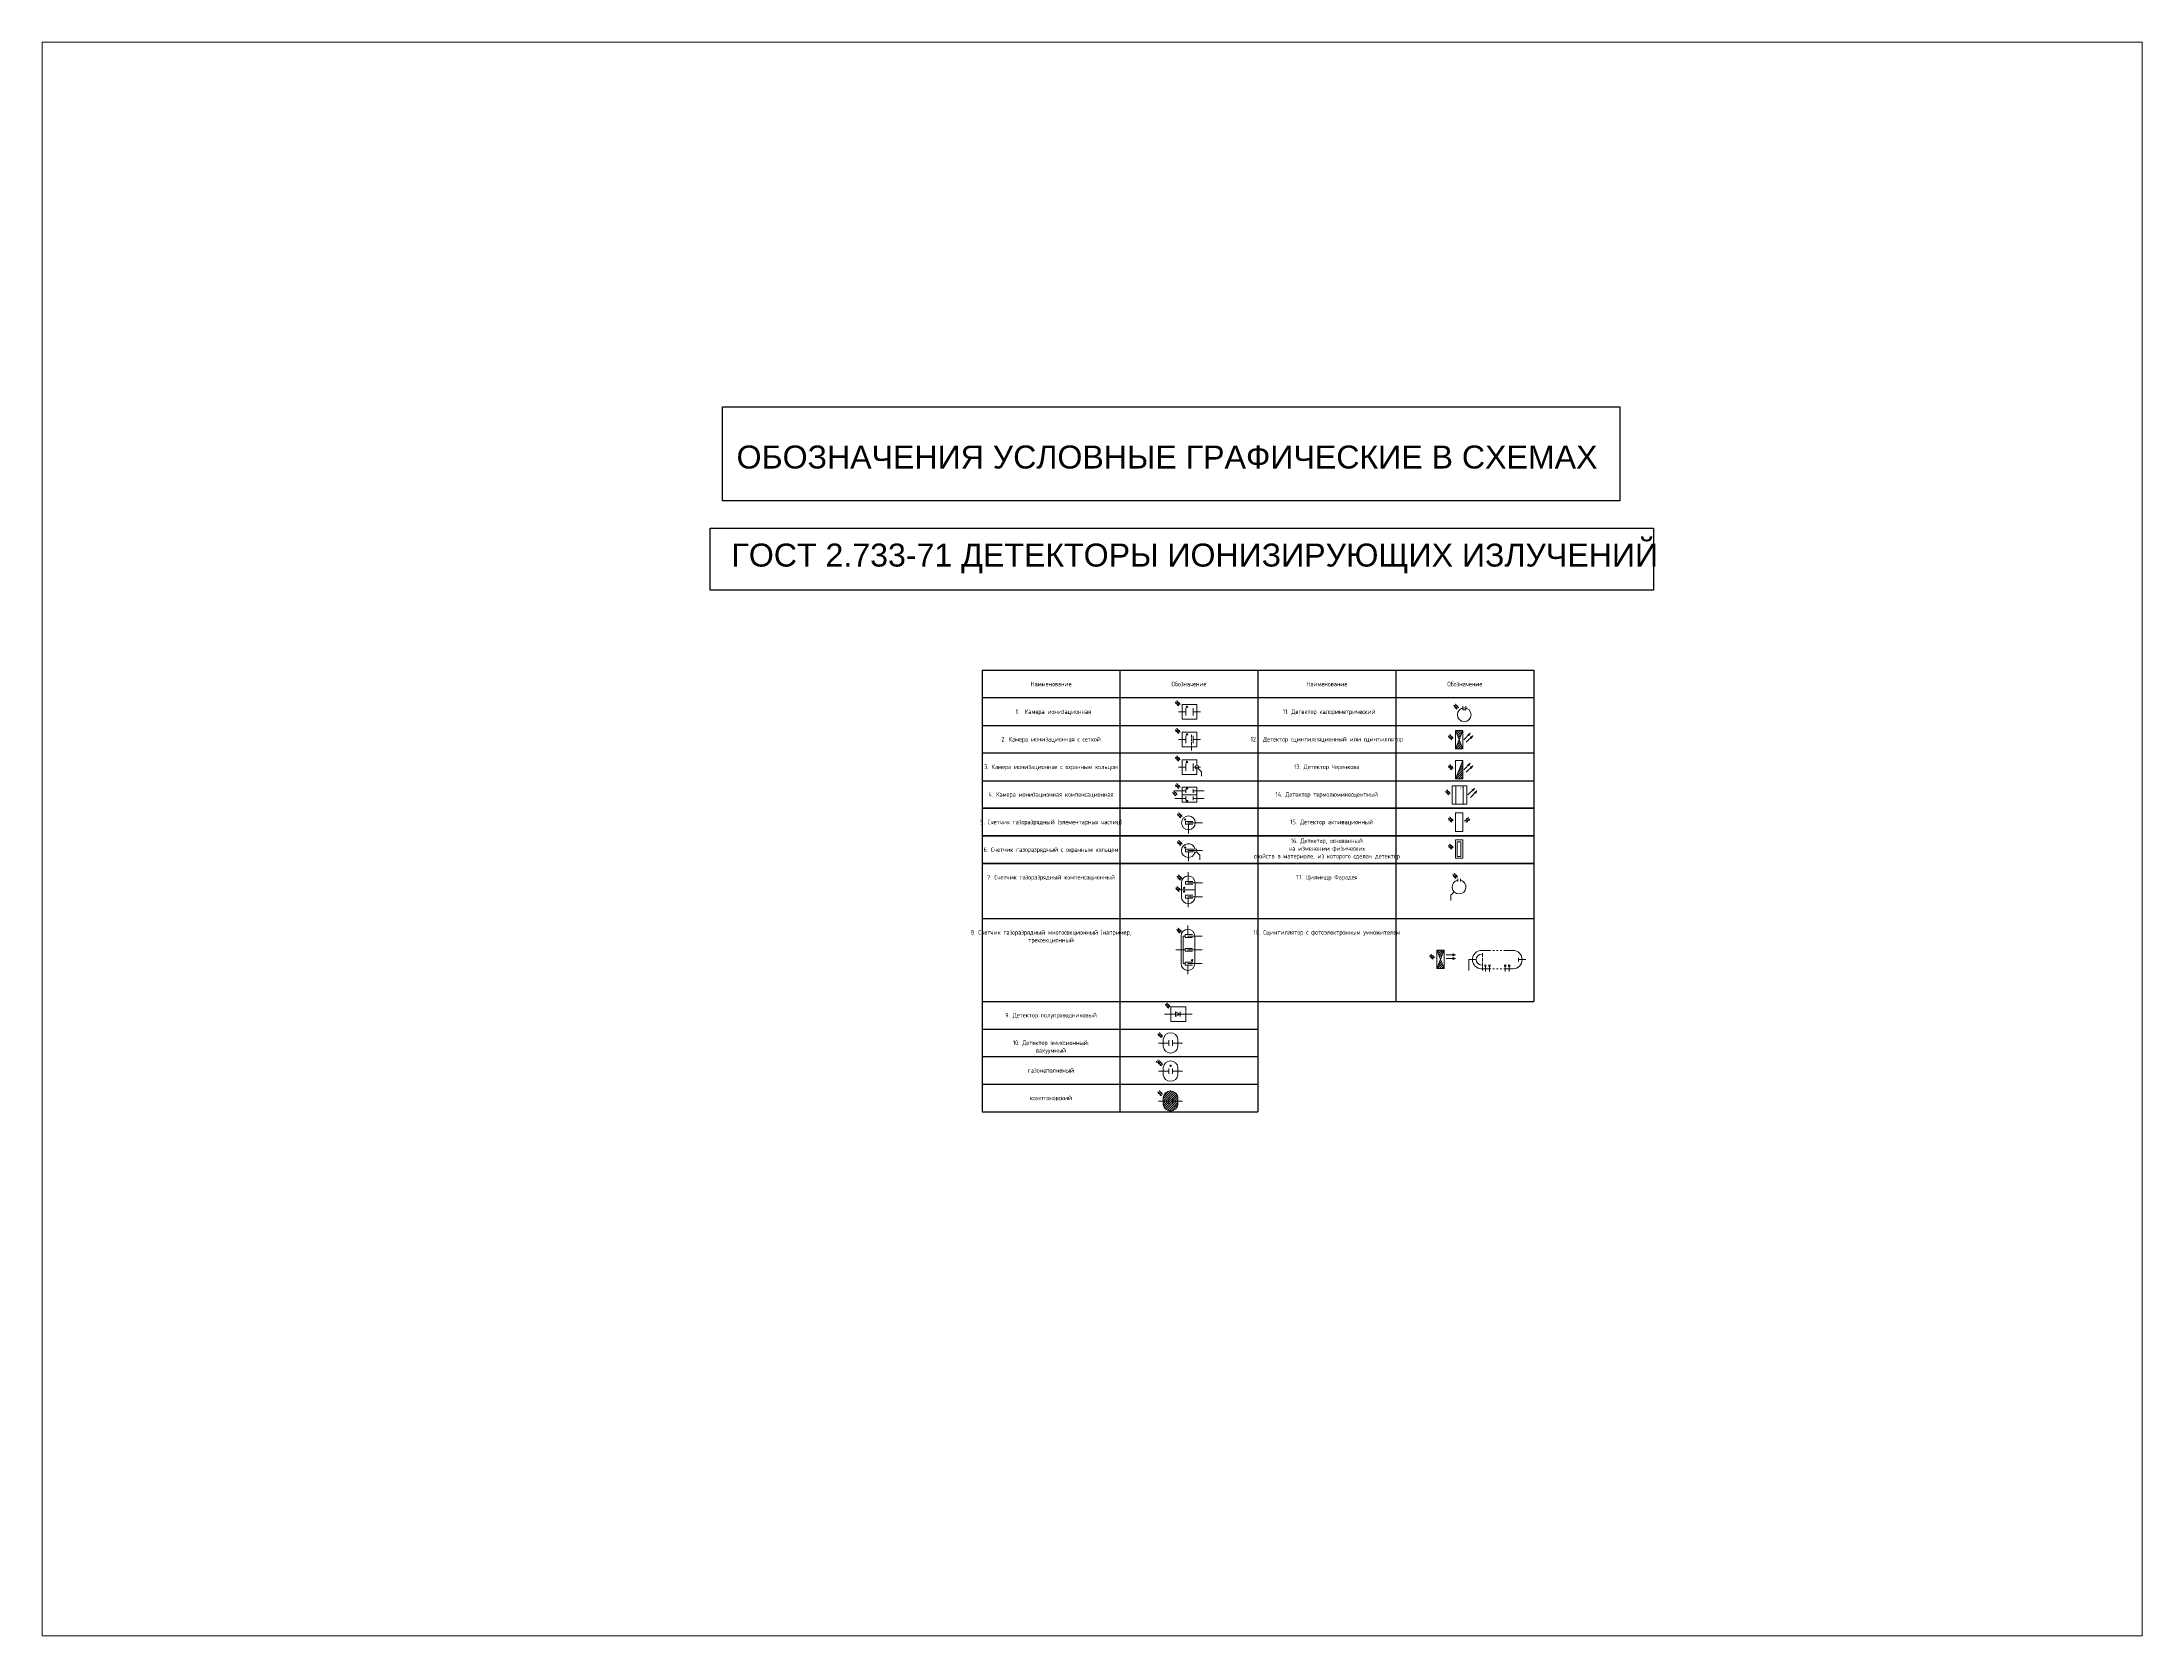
# Paper-space layout 'Лист1' of a CAD drawing. Header units: millimetres. Extents: x 26 to 231, y 20 to 176.
# The model-space entities are those that its viewports show. They can reach past a viewport. Long polylines and large blocks are cut down to what shows.
import ezdxf

# ---------------------------------------------------------------- set-up
doc = ezdxf.new("R2010")
doc.units = ezdxf.units.MM
doc.linetypes.add('JIS_02_1.0', pattern=[2, 1, -1])
doc.styles.get("Standard").update_dxf_attribs({"font": 'arial.ttf'})
pattern_1 = [(0, (0, 0), (0, 6.985), [5.08, -1.905]), (90, (0, 0), (-6.985, 4e-16), [5.08, -1.905])]
pattern_2 = [(0, (-0.328, -18.039), (0, 6.985), [5.08, -1.905]), (90, (-0.328, -18.039), (-6.985, 4e-16), [5.08, -1.905])]
pattern_3 = [(0, (0, -18.579), (0, 6.985), [5.08, -1.905]), (90, (0, -18.579), (-6.985, 4e-16), [5.08, -1.905])]
pattern_4 = [(45, (-20.3536, -238.7289), (-1.2347852, 1.2347852), [])]

msp = doc.modelspace()

# ---------------------------------------------------------------- hatches: boundary and pattern name
at = {"lineweight": 9, "true_color": 0x000000}
h = msp.add_hatch(color=18, dxfattribs=at)
h.dxf.hatch_style = 1
h.paths.add_polyline_path([(2407.5, 2030), (2406.8, 2029.3), (2408.6, 2028.3)])
h = msp.add_hatch(color=18, dxfattribs=at)
h.dxf.hatch_style = 1
h.paths.add_polyline_path([(2408.9, 2031.4), (2408.2, 2030.7), (2410, 2029.7)])
h = msp.add_hatch()
h.set_pattern_fill('ANGLE', color=256)
h.set_pattern_definition([(0, (-683.602, -0.808), (0, 6.985), [5.08, -1.905]), (90, (-683.602, -0.808), (-6.985, 4e-16), [5.08, -1.905])])
h.paths.add_polyline_path([(2411.6, 2011.7, -0.010761), (2411.8, 2011.5), (2412, 2011.5, 0.584546)])
h.paths.add_polyline_path([(2411.8, 2011.5, 0.010761), (2411.6, 2011.7, 0.262191), (2411.5, 2011.5, 0.267949), (2411.7, 2011.3)])
h.paths.add_polyline_path([(2411.8, 2011.5), (2411.7, 2011.3, 0.262191), (2411.9, 2011.3, 0.010761)])
h.paths.add_polyline_path([(2412, 2011.5), (2411.8, 2011.5, -0.010761), (2411.9, 2011.3, 0.273724)])
h = msp.add_hatch(color=18, dxfattribs=at)
h.dxf.hatch_style = 1
h.paths.add_polyline_path([(2418.2, 2027.2, 1), (2416.7, 2027.2, 1)])
h = msp.add_hatch(color=18, dxfattribs=at)
h.dxf.hatch_style = 1
h.paths.add_polyline_path([(2710.4, 2026.4), (2709.7, 2025.7), (2711.5, 2024.7)])
h = msp.add_hatch(color=18, dxfattribs=at)
h.dxf.hatch_style = 1
h.paths.add_polyline_path([(2711.9, 2027.8), (2711.2, 2027.1), (2712.9, 2026.1)])
h = msp.add_hatch(color=18, dxfattribs=at)
h.dxf.hatch_style = 1
h.paths.add_polyline_path([(2407.5, 2000), (2406.8, 1999.3), (2408.6, 1998.3)])
h = msp.add_hatch(color=18, dxfattribs=at)
h.dxf.hatch_style = 1
h.paths.add_polyline_path([(2408.9, 2001.4), (2408.2, 2000.7), (2410, 1999.7)])
h = msp.add_hatch()
h.set_pattern_fill('ANGLE', color=256)
h.set_pattern_definition([(0, (-564.516, 65.4206), (0, 6.985), [5.08, -1.905]), (90, (-564.516, 65.4206), (-6.985, 4e-16), [5.08, -1.905])])
h.paths.add_polyline_path([(2412.6, 1989.2, 1), (2412.1, 1989.2, 1)])
h = msp.add_hatch(color=18, dxfattribs=at)
h.dxf.hatch_style = 1
h.paths.add_polyline_path([(2418.2, 1997.2, 1), (2416.7, 1997.2, 1)])
h = msp.add_hatch(color=18, dxfattribs=at)
h.dxf.hatch_style = 1
h.paths.add_polyline_path([(2704.5, 1993.3), (2703.7, 1992.6), (2705.5, 1991.5)])
h = msp.add_hatch(color=18, dxfattribs=at)
h.dxf.hatch_style = 1
h.paths.add_polyline_path([(2705.9, 1994.7), (2705.2, 1994), (2706.9, 1992.9)])
h = msp.add_hatch(dxfattribs=at)
h.set_pattern_fill('ANSI31', color=18, scale=0.55)
h.paths.add_polyline_path([(2717.5, 2001.5), (2709.5, 2001.5), (2713.5, 1991.5)])
h = msp.add_hatch(dxfattribs=at)
h.set_pattern_fill('ANSI31', color=18, scale=0.55)
h.paths.add_polyline_path([(2713.5, 1991.5), (2709.5, 1981.5), (2717.5, 1981.5)])
h = msp.add_hatch(color=18, dxfattribs=at)
h.dxf.hatch_style = 1
h.paths.add_polyline_path([(2725.6, 1998.6), (2722.8, 1997.2), (2724.2, 1997.2)])
h.paths.add_polyline_path([(2725.6, 1998.6), (2724.2, 1997.2), (2724.2, 1995.8)])
h = msp.add_hatch(color=18, dxfattribs=at)
h.dxf.hatch_style = 1
h.paths.add_polyline_path([(2728.4, 1995.8), (2725.6, 1994.3), (2727, 1994.3)])
h.paths.add_polyline_path([(2728.4, 1995.8), (2727, 1994.3), (2727, 1992.9)])
h = msp.add_hatch()
h.set_pattern_fill('ANGLE', color=256)
h.set_pattern_definition([(0, (142.302, 72.771), (0, 6.985), [5.08, -1.905]), (90, (142.302, 72.771), (-6.985, 4e-16), [5.08, -1.905])])
h.paths.add_polyline_path([(3119.5, 1996.6, 1), (3118.9, 1996.6, 1)])
h = msp.add_hatch()
h.set_pattern_fill('ANGLE', color=256)
h.set_pattern_definition([(0, (-3e-12, 19), (0, 6.985), [5.08, -1.905]), (90, (-3e-12, 19), (-6.985, 4e-16), [5.08, -1.905])])
h.paths.add_polyline_path([(3355.1, 2002.7), (3355.1, 2001.7, 0.414214), (3355.6, 2002.2, 0.414214)])
h.paths.add_polyline_path([(3355.1, 2002.7, 0.414214), (3354.6, 2002.2), (3355.1, 2002.2)])
h.paths.add_polyline_path([(3355.1, 2002.2), (3354.6, 2002.2, 0.414214), (3355.1, 2001.7)])
h = msp.add_hatch()
h.set_pattern_fill('ANGLE', color=256)
h.set_pattern_definition(pattern_1)
h.paths.add_polyline_path([(3354.6, 2002.2), (3355.6, 2002.2, 1)])
h.paths.add_polyline_path([(3355.1, 2002.2), (3354.6, 2002.2, 0.414214), (3355.1, 2001.7)])
h.paths.add_polyline_path([(3355.6, 2002.2), (3355.1, 2002.2), (3355.1, 2001.7, 0.414214)])
h.paths.add_polyline_path([(3365.6, 2002.2), (3366.6, 2002.2, 1)])
h.paths.add_polyline_path([(3366.1, 2002.2), (3365.6, 2002.2, 0.414214), (3366.1, 2001.7)])
h.paths.add_polyline_path([(3366.6, 2002.2), (3366.1, 2002.2), (3366.1, 2001.7, 0.414214)])
h = msp.add_hatch()
h.set_pattern_fill('ANGLE', color=256)
h.set_pattern_definition([(0, (10.973, 19), (0, 6.985), [5.08, -1.905]), (90, (10.973, 19), (-6.985, 4e-16), [5.08, -1.905])])
h.paths.add_polyline_path([(3366.1, 2002.7), (3366.1, 2001.7, 0.414214), (3366.6, 2002.2, 0.414214)])
h.paths.add_polyline_path([(3366.1, 2002.7, 0.414214), (3365.6, 2002.2), (3366.1, 2002.2)])
h.paths.add_polyline_path([(3366.1, 2002.2), (3365.6, 2002.2, 0.414214), (3366.1, 2001.7)])
h = msp.add_hatch(color=18, dxfattribs=at)
h.dxf.hatch_style = 1
h.paths.add_polyline_path([(2407.5, 1970), (2406.8, 1969.3), (2408.6, 1968.3)])
h = msp.add_hatch(color=18, dxfattribs=at)
h.dxf.hatch_style = 1
h.paths.add_polyline_path([(2408.9, 1971.4), (2408.2, 1970.7), (2410, 1969.7)])
h = msp.add_hatch(color=18, dxfattribs=at)
h.dxf.hatch_style = 1
h.paths.add_polyline_path([(2418.2, 1967.2, 1), (2416.7, 1967.2, 1)])
h = msp.add_hatch(dxfattribs=at)
h.set_pattern_fill('ANSI31', color=18, scale=0.55)
h.set_pattern_definition([(45, (0, -32.6704), (-1.2347852, 1.2347852), [])])
h.paths.add_polyline_path([(2717.5, 1968.8), (2709.5, 1948.8), (2717.5, 1948.8)])
h = msp.add_hatch(color=18, dxfattribs=at)
h.dxf.hatch_style = 1
h.paths.add_polyline_path([(2725.6, 1965.9), (2722.8, 1964.5), (2724.2, 1964.5)])
h.paths.add_polyline_path([(2725.6, 1965.9), (2724.2, 1964.5), (2724.2, 1963.1)])
h = msp.add_hatch()
h.set_pattern_fill('ANGLE', color=256)
h.set_pattern_definition(pattern_1)
h.paths.add_polyline_path([(3344.2, 1986.7), (3344.2, 1985.7, 0.414214), (3344.7, 1986.2, 0.414214)])
h.paths.add_polyline_path([(3344.2, 1986.7, 0.414214), (3343.7, 1986.2), (3344.2, 1986.2)])
h.paths.add_polyline_path([(3344.2, 1986.2), (3343.7, 1986.2, 0.414214), (3344.2, 1985.7)])
h = msp.add_hatch()
h.set_pattern_fill('ANGLE', color=256)
h.set_pattern_definition(pattern_1)
h.paths.add_polyline_path([(3355.1, 1983.7), (3355.1, 1982.7, 0.414214), (3355.6, 1983.2, 0.414214)])
h.paths.add_polyline_path([(3355.1, 1983.7, 0.414214), (3354.6, 1983.2), (3355.1, 1983.2)])
h.paths.add_polyline_path([(3355.1, 1983.2), (3354.6, 1983.2, 0.414214), (3355.1, 1982.7)])
h = msp.add_hatch()
h.set_pattern_fill('ANGLE', color=256)
h.set_pattern_definition([(0, (3e-12, -19), (0, 6.985), [5.08, -1.905]), (90, (3e-12, -19), (-6.985, 4e-16), [5.08, -1.905])])
h.paths.add_polyline_path([(3355.1, 1964.7), (3355.1, 1963.7, 0.414214), (3355.6, 1964.2, 0.414214)])
h.paths.add_polyline_path([(3355.1, 1964.7, 0.414214), (3354.6, 1964.2), (3355.1, 1964.2)])
h.paths.add_polyline_path([(3355.1, 1964.2), (3354.6, 1964.2, 0.414214), (3355.1, 1963.7)])
h = msp.add_hatch()
h.set_pattern_fill('ANGLE', color=256)
h.set_pattern_definition(pattern_1)
h.paths.add_polyline_path([(3355.6, 1964.2), (3354.6, 1964.2, 1)])
h.paths.add_polyline_path([(3355.1, 1964.7), (3355.1, 1964.2), (3355.6, 1964.2, 0.414214)])
h.paths.add_polyline_path([(3355.1, 1964.7, 0.414214), (3354.6, 1964.2), (3355.1, 1964.2)])
h.paths.add_polyline_path([(3366.1, 1964.7), (3366.1, 1964.2), (3366.6, 1964.2, 0.414214)])
h.paths.add_polyline_path([(3366.6, 1964.2), (3365.6, 1964.2, 1)])
h.paths.add_polyline_path([(3366.1, 1964.7, 0.414214), (3365.6, 1964.2), (3366.1, 1964.2)])
h = msp.add_hatch()
h.set_pattern_fill('ANGLE', color=256)
h.set_pattern_definition(pattern_1)
h.paths.add_polyline_path([(3366.1, 1980.7), (3366.1, 1979.7, 0.414214), (3366.6, 1980.2, 0.414214)])
h.paths.add_polyline_path([(3366.1, 1980.7, 0.414214), (3365.6, 1980.2), (3366.1, 1980.2)])
h.paths.add_polyline_path([(3366.1, 1980.2), (3365.6, 1980.2, 0.414214), (3366.1, 1979.7)])
h = msp.add_hatch()
h.set_pattern_fill('ANGLE', color=256)
h.set_pattern_definition([(0, (10.973, -19), (0, 6.985), [5.08, -1.905]), (90, (10.973, -19), (-6.985, 4e-16), [5.08, -1.905])])
h.paths.add_polyline_path([(3366.1, 1964.7), (3366.1, 1963.7, 0.414214), (3366.6, 1964.2, 0.414214)])
h.paths.add_polyline_path([(3366.1, 1964.7, 0.414214), (3365.6, 1964.2), (3366.1, 1964.2)])
h.paths.add_polyline_path([(3366.1, 1964.2), (3365.6, 1964.2, 0.414214), (3366.1, 1963.7)])
h = msp.add_hatch()
h.set_pattern_fill('ANGLE', color=256)
h.set_pattern_definition([(0, (75.8975, -20.728), (0, 6.985), [5.08, -1.905]), (90, (75.8975, -20.728), (-6.985, 4e-16), [5.08, -1.905])])
h.paths.add_polyline_path([(3430.5, 1981.5), (3431.5, 1981.5, 1)])
h.paths.add_polyline_path([(3431, 1981.5), (3430.5, 1981.5, 0.414214), (3431, 1981)])
h.paths.add_polyline_path([(3431.5, 1981.5), (3431, 1981.5), (3431, 1981, 0.414214)])
h.paths.add_polyline_path([(3441.5, 1981.5), (3442.5, 1981.5, 1)])
h.paths.add_polyline_path([(3442, 1981.5), (3441.5, 1981.5, 0.414214), (3442, 1981)])
h.paths.add_polyline_path([(3442.5, 1981.5), (3442, 1981.5), (3442, 1981, 0.414214)])
h = msp.add_hatch()
h.set_pattern_fill('ANGLE', color=256)
h.set_pattern_definition(pattern_1)
h.paths.add_polyline_path([(3441.5, 1981.5), (3442, 1981.5), (3442, 1981, 0.414214), (3442.5, 1981.5, 1)])
h.paths.add_polyline_path([(3442, 1981.5), (3441.5, 1981.5, 0.414214), (3442, 1981)])
h = msp.add_hatch(color=18, dxfattribs=at)
h.dxf.hatch_style = 1
h.paths.add_polyline_path([(2704.5, 1960.6), (2703.7, 1959.9), (2705.5, 1958.8)])
h = msp.add_hatch(color=18, dxfattribs=at)
h.dxf.hatch_style = 1
h.paths.add_polyline_path([(2705.9, 1962), (2705.2, 1961.3), (2706.9, 1960.3)])
h = msp.add_hatch(color=18, dxfattribs=at)
h.dxf.hatch_style = 1
h.paths.add_polyline_path([(2728.4, 1963.1), (2725.6, 1961.7), (2727, 1961.7)])
h.paths.add_polyline_path([(2728.4, 1963.1), (2727, 1961.7), (2727, 1960.3)])
h = msp.add_hatch(color=18, dxfattribs=at)
h.dxf.hatch_style = 1
h.paths.add_polyline_path([(2404.5, 1932), (2403.7, 1931.3), (2405.5, 1930.3)])
h = msp.add_hatch(color=18, dxfattribs=at)
h.dxf.hatch_style = 1
h.paths.add_polyline_path([(2405.9, 1933.5), (2405.2, 1932.8), (2406.9, 1931.7)])
h = msp.add_hatch(color=18, dxfattribs=at)
h.dxf.hatch_style = 1
h.paths.add_polyline_path([(2407.5, 1940), (2406.8, 1939.3), (2408.6, 1938.3)])
h = msp.add_hatch(color=18, dxfattribs=at)
h.dxf.hatch_style = 1
h.paths.add_polyline_path([(2408.9, 1941.4), (2408.2, 1940.7), (2410, 1939.7)])
h = msp.add_hatch(color=18, dxfattribs=at)
h.dxf.hatch_style = 1
h.paths.add_polyline_path([(2418.2, 1938.4, 1), (2416.7, 1938.4, 1)])
h = msp.add_hatch(color=18, dxfattribs=at)
h.dxf.hatch_style = 1
h.paths.add_polyline_path([(2416.7, 1925, 1), (2418.2, 1925, 1)])
h = msp.add_hatch(color=18, dxfattribs=at)
h.dxf.hatch_style = 1
h.paths.add_polyline_path([(2701.4, 1933.2), (2700.7, 1932.5), (2702.4, 1931.4)])
h = msp.add_hatch(color=18, dxfattribs=at)
h.dxf.hatch_style = 1
h.paths.add_polyline_path([(2702.8, 1934.6), (2702.1, 1933.9), (2703.9, 1932.8)])
h = msp.add_hatch(color=18, dxfattribs=at)
h.dxf.hatch_style = 1
h.paths.add_polyline_path([(2730.1, 1938.5), (2727.2, 1937.1), (2728.6, 1937.1)])
h.paths.add_polyline_path([(2730.1, 1938.5), (2728.6, 1937.1), (2728.6, 1935.7)])
h = msp.add_hatch(color=18, dxfattribs=at)
h.dxf.hatch_style = 1
h.paths.add_polyline_path([(2732.9, 1935.7), (2730.1, 1934.3), (2731.5, 1934.2)])
h.paths.add_polyline_path([(2732.9, 1935.7), (2731.5, 1934.2), (2731.5, 1932.8)])
h = msp.add_hatch()
h.set_pattern_fill('ANGLE', color=256)
h.set_pattern_definition(pattern_1)
h.paths.add_polyline_path([(2956.5, 1924.3, 0.262191), (2956.4, 1924, 0.267949), (2956.5, 1923.8), (2956.7, 1924, 0.010761)])
h.paths.add_polyline_path([(2956.5, 1924.3, -0.010761), (2956.7, 1924), (2956.9, 1924, 0.584546)])
h.paths.add_polyline_path([(2956.9, 1924), (2956.7, 1924, -0.010761), (2956.8, 1923.8, 0.273724)])
h.paths.add_polyline_path([(2956.7, 1924), (2956.5, 1923.8, 0.262191), (2956.8, 1923.8, 0.010761)])
h = msp.add_hatch()
h.set_pattern_fill('ANGLE', color=256)
h.set_pattern_definition(pattern_1)
h.paths.add_polyline_path([(2977.2, 1924.3), (2977.2, 1924, -0.010761), (2977.3, 1923.8, 0.273724), (2977.4, 1924, 0.414214)])
h.paths.add_polyline_path([(2977.2, 1924.3, 0.13713), (2977, 1924.3, -0.010761), (2977.2, 1924)])
h.paths.add_polyline_path([(2977, 1924.3, 0.262191), (2976.9, 1924, 0.267949), (2977, 1923.8), (2977.2, 1924, 0.010761)])
h.paths.add_polyline_path([(2977.2, 1924), (2977, 1923.8, 0.262191), (2977.3, 1923.8, 0.010761)])
h = msp.add_hatch(color=18, dxfattribs=at)
h.dxf.hatch_style = 1
h.paths.add_polyline_path([(2409.6, 1908.4), (2408.9, 1907.7), (2410.7, 1906.6)])
h = msp.add_hatch(color=18, dxfattribs=at)
h.dxf.hatch_style = 1
h.paths.add_polyline_path([(2411, 1909.8), (2410.3, 1909.1), (2412.1, 1908.1)])
h = msp.add_hatch(color=18, dxfattribs=at)
h.dxf.hatch_style = 1
h.paths.add_polyline_path([(2416.3, 1904.6, 1), (2414.8, 1904.6, 1)])
h = msp.add_hatch(color=18, dxfattribs=at)
h.dxf.hatch_style = 1
h.paths.add_polyline_path([(2704.5, 1903.6), (2703.7, 1902.9), (2705.5, 1901.8)])
h = msp.add_hatch(color=18, dxfattribs=at)
h.dxf.hatch_style = 1
h.paths.add_polyline_path([(2705.9, 1905), (2705.2, 1904.3), (2706.9, 1903.2)])
h = msp.add_hatch(color=18, dxfattribs=at)
h.dxf.hatch_style = 1
h.paths.add_polyline_path([(2721.8, 1905.6), (2722.5, 1904.9), (2723.5, 1906.7)])
h = msp.add_hatch(color=18, dxfattribs=at)
h.dxf.hatch_style = 1
h.paths.add_polyline_path([(2723.2, 1904.2), (2723.9, 1903.5), (2725, 1905.2)])
h = msp.add_hatch()
h.set_pattern_fill('ANGLE', color=256)
h.set_pattern_definition(pattern_2)
h.paths.add_polyline_path([(2956.2, 1906.2, 0.262191), (2956.1, 1906, 0.267949), (2956.2, 1905.8), (2956.3, 1906, 0.010761)])
h.paths.add_polyline_path([(2956.2, 1906.2, -0.010761), (2956.3, 1906), (2956.6, 1906, 0.584546)])
h.paths.add_polyline_path([(2956.6, 1906), (2956.3, 1906, -0.010761), (2956.5, 1905.8, 0.273724)])
h.paths.add_polyline_path([(2956.3, 1906), (2956.2, 1905.8, 0.262191), (2956.5, 1905.8, 0.010761)])
h = msp.add_hatch()
h.set_pattern_fill('ANGLE', color=256)
h.set_pattern_definition(pattern_2)
h.paths.add_polyline_path([(2976.8, 1906.3), (2976.8, 1906, -0.010761), (2977, 1905.8, 0.273724), (2977.1, 1906, 0.414214)])
h.paths.add_polyline_path([(2976.8, 1906.3, 0.13713), (2976.7, 1906.2, -0.010761), (2976.8, 1906)])
h.paths.add_polyline_path([(2976.7, 1906.2, 0.262191), (2976.6, 1906, 0.267949), (2976.7, 1905.8), (2976.8, 1906, 0.010761)])
h.paths.add_polyline_path([(2976.8, 1906), (2976.7, 1905.8, 0.262191), (2977, 1905.8, 0.010761)])
h = msp.add_hatch()
h.set_pattern_fill('ANGLE', color=256)
h.set_pattern_definition([(0, (2.027, -20.98), (0, 6.985), [5.08, -1.905]), (90, (2.027, -20.98), (-6.985, 4e-16), [5.08, -1.905])])
h.paths.add_polyline_path([(2979.2, 1903.3), (2979.2, 1903.1, -0.010761), (2979.3, 1902.8, 0.273724), (2979.4, 1903.1, 0.414214)])
h.paths.add_polyline_path([(2979.2, 1903.3, 0.13713), (2979, 1903.3, -0.010761), (2979.2, 1903.1)])
h.paths.add_polyline_path([(2979, 1903.3, 0.262191), (2978.9, 1903.1, 0.267949), (2979.1, 1902.8), (2979.2, 1903.1, 0.010761)])
h.paths.add_polyline_path([(2979.2, 1903.1), (2979.1, 1902.8, 0.262191), (2979.3, 1902.8, 0.010761)])
h = msp.add_hatch()
h.set_pattern_fill('ANGLE', color=256)
h.set_pattern_definition(pattern_1)
h.paths.add_polyline_path([(2979.2, 1903.3, -0.010761), (2979.2, 1903.1), (2979.4, 1903.1, 0.420531)])
h.paths.add_polyline_path([(2979.2, 1903.3, 0.407924), (2978.9, 1903.1, 0.407924), (2979.2, 1902.8, 0.021524)])
h.paths.add_polyline_path([(2979.4, 1903.1), (2979.2, 1903.1, -0.010761), (2979.2, 1902.8, 0.420531)])
h = msp.add_hatch(color=18, dxfattribs=at)
h.dxf.hatch_style = 1
h.paths.add_polyline_path([(2409.6, 1878.2), (2408.9, 1877.5), (2410.7, 1876.4)])
h = msp.add_hatch(color=18, dxfattribs=at)
h.dxf.hatch_style = 1
h.paths.add_polyline_path([(2411, 1879.6), (2410.3, 1878.9), (2412.1, 1877.8)])
h = msp.add_hatch(color=18, dxfattribs=at)
h.dxf.hatch_style = 1
h.paths.add_polyline_path([(2416.3, 1874.4, 1), (2414.8, 1874.4, 1)])
h = msp.add_hatch(color=18, dxfattribs=at)
h.dxf.hatch_style = 1
h.paths.add_polyline_path([(2704.5, 1874.2), (2703.7, 1873.5), (2705.5, 1872.5)])
h = msp.add_hatch(color=18, dxfattribs=at)
h.dxf.hatch_style = 1
h.paths.add_polyline_path([(2705.9, 1875.7), (2705.2, 1874.9), (2706.9, 1873.9)])
h = msp.add_hatch(color=18, dxfattribs=at)
h.dxf.hatch_style = 1
h.paths.add_polyline_path([(2408, 1828.1), (2407.3, 1827.4), (2409, 1826.3)])
h = msp.add_hatch(color=18, dxfattribs=at)
h.dxf.hatch_style = 1
h.paths.add_polyline_path([(2409.4, 1829.5), (2408.7, 1828.8), (2410.5, 1827.7)])
h = msp.add_hatch(color=18, dxfattribs=at)
h.dxf.hatch_style = 1
h.paths.add_polyline_path([(2409.5, 1840.7), (2408.8, 1840), (2410.6, 1838.9)])
h = msp.add_hatch(color=18, dxfattribs=at)
h.dxf.hatch_style = 1
h.paths.add_polyline_path([(2410.9, 1842.1), (2410.2, 1841.4), (2412, 1840.3)])
h = msp.add_hatch(color=18, dxfattribs=at)
h.dxf.hatch_style = 1
h.paths.add_polyline_path([(2413.7, 1830.3, 1), (2415.2, 1830.3, 1)])
h = msp.add_hatch(color=18, dxfattribs=at)
h.dxf.hatch_style = 1
h.paths.add_polyline_path([(2709.3, 1842.3), (2708.6, 1841.6), (2710.4, 1840.5)])
h = msp.add_hatch(color=18, dxfattribs=at)
h.dxf.hatch_style = 1
h.paths.add_polyline_path([(2710.8, 1843.7), (2710, 1843), (2711.8, 1841.9)])
h = msp.add_hatch(color=18, dxfattribs=at)
h.dxf.hatch_style = 1
h.paths.add_polyline_path([(2415.2, 1826.3, 1), (2413.7, 1826.3, 1)])
h = msp.add_hatch(color=18, dxfattribs=at)
h.dxf.hatch_style = 1
h.paths.add_polyline_path([(2409.1, 1782.9), (2408.3, 1782.2), (2410.1, 1781.1)])
h = msp.add_hatch(color=18, dxfattribs=at)
h.dxf.hatch_style = 1
h.paths.add_polyline_path([(2410.5, 1784.3), (2409.8, 1783.6), (2411.5, 1782.5)])
h = msp.add_hatch(dxfattribs=at)
h.set_pattern_fill('ANSI31', color=18, scale=0.55)
h.set_pattern_definition(pattern_4)
h.paths.add_polyline_path([(2689.2, 1762.8), (2693.2, 1752.8), (2697.2, 1762.8)])
h = msp.add_hatch(color=18, dxfattribs=at)
h.dxf.hatch_style = 1
h.paths.add_polyline_path([(2423.7, 1751.6, 1), (2422.2, 1751.6, 1)])
h = msp.add_hatch(color=18, dxfattribs=at)
h.dxf.hatch_style = 1
h.paths.add_polyline_path([(2684.1, 1754.5), (2683.4, 1753.8), (2685.2, 1752.8)])
h = msp.add_hatch(color=18, dxfattribs=at)
h.dxf.hatch_style = 1
h.paths.add_polyline_path([(2685.5, 1756), (2684.8, 1755.3), (2686.6, 1754.2)])
h = msp.add_hatch(dxfattribs=at)
h.set_pattern_fill('ANSI31', color=18, scale=0.55)
h.set_pattern_definition(pattern_4)
h.paths.add_polyline_path([(2693.2, 1752.8), (2689.2, 1742.8), (2697.2, 1742.8)])
h = msp.add_hatch(color=18, dxfattribs=at)
h.dxf.hatch_style = 1
h.paths.add_polyline_path([(2709.5, 1757.5), (2706.5, 1758.5), (2707.5, 1757.5)])
h.paths.add_polyline_path([(2709.5, 1757.5), (2707.5, 1757.5), (2706.5, 1756.5)])
h = msp.add_hatch(color=18, dxfattribs=at)
h.dxf.hatch_style = 1
h.paths.add_polyline_path([(2709.5, 1753.5), (2706.5, 1754.5), (2707.5, 1753.5)])
h.paths.add_polyline_path([(2709.5, 1753.5), (2707.5, 1753.5), (2706.5, 1752.5)])
h = msp.add_hatch(color=18, dxfattribs=at)
h.dxf.hatch_style = 1
h.paths.add_polyline_path([(2396.6, 1701.5), (2395.9, 1700.8), (2397.6, 1699.7)])
h = msp.add_hatch(color=18, dxfattribs=at)
h.dxf.hatch_style = 1
h.paths.add_polyline_path([(2398, 1702.9), (2397.3, 1702.2), (2399.1, 1701.1)])
h = msp.add_hatch()
h.set_pattern_fill('ANGLE', color=256)
h.set_pattern_definition(pattern_3)
h.paths.add_polyline_path([(2183.3, 1676.3, -0.010761), (2183.4, 1676.1), (2183.7, 1676.1, 0.584546)])
h.paths.add_polyline_path([(2183.3, 1676.3, 0.262191), (2183.2, 1676.1, 0.267949), (2183.3, 1675.8), (2183.4, 1676.1, 0.010761)])
h.paths.add_polyline_path([(2183.4, 1676.1), (2183.3, 1675.8, 0.262191), (2183.5, 1675.8, 0.010761)])
h.paths.add_polyline_path([(2183.7, 1676.1), (2183.4, 1676.1, -0.010761), (2183.5, 1675.8, 0.273724)])
h.paths.add_polyline_path([(2203.9, 1676.3, 0.13713), (2203.8, 1676.3, -0.010761), (2203.9, 1676.1)])
h.paths.add_polyline_path([(2203.8, 1676.3, 0.262191), (2203.6, 1676.1, 0.267949), (2203.8, 1675.8), (2203.9, 1676.1, 0.010761)])
h.paths.add_polyline_path([(2203.9, 1676.1), (2203.8, 1675.8, 0.262191), (2204, 1675.8, 0.010761)])
h.paths.add_polyline_path([(2203.9, 1676.3), (2203.9, 1676.1, -0.010761), (2204, 1675.8, 0.273724), (2204.1, 1676.1, 0.414214)])
h = msp.add_hatch(color=18, dxfattribs=at)
h.dxf.hatch_style = 1
h.paths.add_polyline_path([(2388.6, 1669.3), (2387.8, 1668.6), (2389.6, 1667.5)])
h = msp.add_hatch(color=18, dxfattribs=at)
h.dxf.hatch_style = 1
h.paths.add_polyline_path([(2390, 1670.7), (2389.3, 1670), (2391, 1668.9)])
h = msp.add_hatch()
h.set_pattern_fill('ANGLE', color=256)
h.set_pattern_definition(pattern_3)
h.paths.add_polyline_path([(2155.3, 1643), (2155, 1643, -0.010761), (2155, 1642.8, 0.420531)])
h.paths.add_polyline_path([(2155, 1643.3, -0.010761), (2155, 1643), (2155.3, 1643, 0.420531)])
h.paths.add_polyline_path([(2155, 1643.3, 0.407924), (2154.8, 1643, 0.407924), (2155, 1642.8, 0.021524)])
h = msp.add_hatch(color=18, dxfattribs=at)
h.dxf.hatch_style = 1
h.paths.add_polyline_path([(2388.6, 1638.7), (2387.8, 1638), (2389.6, 1636.9)])
h = msp.add_hatch(color=18, dxfattribs=at)
h.dxf.hatch_style = 1
h.paths.add_polyline_path([(2390, 1640.1), (2389.3, 1639.4), (2391, 1638.4)])
h = msp.add_hatch(color=18, dxfattribs=at)
h.dxf.hatch_style = 1
h.paths.add_polyline_path([(2400.4, 1636.9, 1), (2398.9, 1636.9, 1)])
h = msp.add_hatch(color=18, dxfattribs=at)
h.dxf.hatch_style = 1
h.paths.add_polyline_path([(2388.6, 1606.2), (2387.8, 1605.5), (2389.6, 1604.4)])
h = msp.add_hatch(color=18, dxfattribs=at)
h.dxf.hatch_style = 1
h.paths.add_polyline_path([(2390, 1607.6), (2389.3, 1606.9), (2391, 1605.9)])
h = msp.add_hatch(dxfattribs=at)
h.set_pattern_fill('ANSI31', color=18, scale=0.55)
h.set_pattern_definition([(45, (0, -32.4972), (-1.2347852, 1.2347852), [])])
h.paths.add_polyline_path([(2391.6, 1602.6), (2391.6, 1598.6), (2391.6, 1594.6, 0.874364), (2407.6, 1594.6), (2407.6, 1598.6), (2407.6, 1602.6, 0.874364)])

# ---------------------------------------------------------------- linework, layer by layer
for p, q in [((2194.6, 2066.9), (2494.6, 2066.9)), ((2194.6, 2066.9), (2194.6, 1586.9)), ((2344.6, 2066.9), (2344.6, 1586.9)), ((2494.6, 2066.9), (2494.6, 1586.9)), ((2494.6, 2066.9), (2794.6, 2066.9)), ((2494.6, 2066.9), (2494.6, 1586.9)), ((2644.6, 2066.9), (2644.6, 1706.9)), ((2794.6, 2066.9), (2794.6, 1706.9)), ((2494.6, 2036.9), (2194.6, 2036.9)), ((2794.6, 2036.9), (2494.6, 2036.9)), ((2194.6, 2006.9), (2494.6, 2006.9)), ((2494.6, 2006.9), (2794.6, 2006.9)), ((2494.6, 1976.9), (2194.6, 1976.9)), ((2794.6, 1976.9), (2494.6, 1976.9)), ((2194.6, 1946.9), (2494.6, 1946.9)), ((2494.6, 1946.9), (2794.6, 1946.9)), ((2494.6, 1916.9), (2194.6, 1916.9)), ((2194.6, 1916.9), (2494.6, 1916.9)), ((2794.6, 1916.9), (2494.6, 1916.9)), ((2494.6, 1916.9), (2794.6, 1916.9)), ((2494.6, 1886.9), (2194.6, 1886.9)), ((2194.6, 1886.9), (2494.6, 1886.9)), ((2794.6, 1886.9), (2494.6, 1886.9)), ((2494.6, 1886.9), (2794.6, 1886.9)), ((2494.6, 1856.9), (2194.6, 1856.9)), ((2194.6, 1856.9), (2494.6, 1856.9)), ((2794.6, 1856.9), (2494.6, 1856.9)), ((2494.6, 1856.9), (2794.6, 1856.9)), ((2194.6, 1796.9), (2494.6, 1796.9)), ((2494.6, 1796.9), (2794.6, 1796.9)), ((2194.6, 1706.9), (2494.6, 1706.9)), ((2494.6, 1706.9), (2794.6, 1706.9)), ((2194.6, 1676.9), (2494.6, 1676.9)), ((2194.6, 1646.9), (2494.6, 1646.9)), ((2194.6, 1616.9), (2494.6, 1616.9)), ((2194.6, 1586.9), (2494.6, 1586.9))]:
    msp.add_line(p, q)
at = {"lineweight": 9}
for p, q in [((2407.5, 2030), (2406.8, 2029.3)), ((2408.6, 2028.3), (2406.8, 2029.3)), ((2408.6, 2028.3), (2407.5, 2030)), ((2408.9, 2031.4), (2408.2, 2030.7)), ((2410, 2029.7), (2408.2, 2030.7)), ((2412.3, 2021.7), (2408.3, 2021.7)), ((2410, 2029.7), (2408.9, 2031.4)), ((2412.3, 2029.7), (2412.3, 2013.7)), ((2428.3, 2029.7), (2412.3, 2029.7)), ((2412.3, 2021.7), (2416.3, 2021.7)), ((2412.3, 2013.7), (2428.3, 2013.7)), ((2416.3, 2025.7), (2416.3, 2017.7)), ((2424.3, 2021.7), (2424.3, 2025.7)), ((2424.3, 2021.7), (2424.3, 2017.7)), ((2428.3, 2021.7), (2424.3, 2021.7)), ((2428.3, 2013.7), (2428.3, 2029.7)), ((2428.3, 2021.7), (2432.3, 2021.7)), ((2710.4, 2026.4), (2709.7, 2025.7)), ((2711.5, 2024.7), (2709.7, 2025.7)), ((2711.5, 2024.7), (2710.4, 2026.4)), ((2711.9, 2027.8), (2711.2, 2027.1)), ((2712.9, 2026.1), (2711.2, 2027.1)), ((2712.9, 2026.1), (2711.9, 2027.8)), ((2717.6, 2025.9), (2717.6, 2027.9)), ((2717.6, 2024.1), (2717.6, 2025.9)), ((2719.1, 2024.1), (2717.6, 2024.1)), ((2719.1, 2024.1), (2720.6, 2024.1)), ((2720.6, 2025.9), (2720.6, 2027.9)), ((2720.6, 2024.1), (2720.6, 2025.9)), ((2407.5, 2000), (2406.8, 1999.3)), ((2408.6, 1998.3), (2406.8, 1999.3)), ((2408.6, 1998.3), (2407.5, 2000)), ((2408.9, 2001.4), (2408.2, 2000.7)), ((2410, 1999.7), (2408.2, 2000.7)), ((2412.3, 1991.7), (2408.3, 1991.7)), ((2410, 1999.7), (2408.9, 2001.4)), ((2412.3, 1999.7), (2412.3, 1983.7)), ((2428.3, 1999.7), (2412.3, 1999.7)), ((2412.3, 1991.7), (2416.3, 1991.7)), ((2416.3, 1995.7), (2416.3, 1987.7)), ((2422.3, 1993.7), (2422.3, 1996.7)), ((2422.3, 1989.7), (2422.3, 1992.7)), ((2422.3, 1985.7), (2422.3, 1988.7)), ((2424.3, 1991.7), (2424.3, 1995.7)), ((2424.3, 1991.7), (2424.3, 1987.7)), ((2428.3, 1991.7), (2424.3, 1991.7)), ((2428.3, 1983.7), (2428.3, 1999.7)), ((2428.3, 1991.7), (2432.3, 1991.7)), ((2704.5, 1993.3), (2703.7, 1992.6)), ((2705.5, 1991.5), (2703.7, 1992.6)), ((2705.5, 1991.5), (2704.5, 1993.3)), ((2705.9, 1994.7), (2705.2, 1994)), ((2706.9, 1992.9), (2705.2, 1994)), ((2706.9, 1992.9), (2705.9, 1994.7)), ((2709.5, 2001.5), (2709.5, 1981.5)), ((2717.5, 2001.5), (2709.5, 2001.5)), ((2709.5, 2001.5), (2717.5, 1981.5)), ((2709.5, 1981.5), (2717.5, 2001.5)), ((2717.5, 1981.5), (2717.5, 2001.5)), ((2718.5, 1991.5), (2725.6, 1998.6)), ((2721.3, 1988.7), (2728.4, 1995.8)), ((2725.6, 1998.6), (2722.8, 1997.2)), ((2722.8, 1997.2), (2724.2, 1997.2)), ((2725.6, 1998.6), (2723.5, 1996.5)), ((2724.2, 1995.8), (2725.6, 1998.6)), ((2724.2, 1997.2), (2724.2, 1995.8)), ((2728.4, 1995.8), (2725.6, 1994.3)), ((2725.6, 1994.3), (2727, 1994.3)), ((2728.4, 1995.8), (2726.3, 1993.6)), ((2727, 1992.9), (2728.4, 1995.8)), ((2727, 1994.3), (2727, 1992.9)), ((2407.5, 1970), (2406.8, 1969.3)), ((2408.6, 1968.3), (2406.8, 1969.3)), ((2408.6, 1968.3), (2407.5, 1970)), ((2408.9, 1971.4), (2408.2, 1970.7)), ((2410, 1969.7), (2408.2, 1970.7)), ((2410, 1969.7), (2408.9, 1971.4)), ((2412.3, 1983.7), (2428.3, 1983.7)), ((2412.3, 1969.7), (2412.3, 1953.7)), ((2428.3, 1969.7), (2412.3, 1969.7)), ((2416.3, 1965.7), (2416.3, 1957.7)), ((2422.3, 1983.7), (2422.3, 1984.7)), ((2424.3, 1983.7), (2422.3, 1983.7)), ((2422.3, 1983.7), (2422.3, 1979.7)), ((2424.3, 1961.7), (2424.3, 1965.7)), ((2428.3, 1963.7), (2428.3, 1969.7)), ((2709.5, 1981.5), (2717.5, 1981.5)), ((2709.5, 1968.8), (2709.5, 1948.8)), ((2717.5, 1968.8), (2709.5, 1968.8)), ((2709.5, 1948.8), (2717.5, 1968.8)), ((2717.5, 1948.8), (2717.5, 1968.8)), ((2718.5, 1958.8), (2725.6, 1965.9)), ((2725.6, 1965.9), (2722.8, 1964.5)), ((2722.8, 1964.5), (2724.2, 1964.5)), ((2725.6, 1965.9), (2723.5, 1963.8)), ((2724.2, 1963.1), (2725.6, 1965.9)), ((2724.2, 1964.5), (2724.2, 1963.1)), ((2412.3, 1961.7), (2408.3, 1961.7)), ((2412.3, 1961.7), (2416.3, 1961.7)), ((2412.3, 1953.7), (2428.3, 1953.7)), ((2424.3, 1961.7), (2424.3, 1957.7)), ((2428.3, 1961.7), (2424.3, 1961.7)), ((2428.3, 1961.7), (2432.3, 1961.7)), ((2428.3, 1959.7), (2428.3, 1961.7)), ((2428.3, 1953.7), (2428.3, 1959.7)), ((2429.7, 1960.3), (2433.3, 1956.7)), ((2433.3, 1956.7), (2433.3, 1951.7)), ((2704.5, 1960.6), (2703.7, 1959.9)), ((2705.5, 1958.8), (2703.7, 1959.9)), ((2705.5, 1958.8), (2704.5, 1960.6)), ((2705.9, 1962), (2705.2, 1961.3)), ((2706.9, 1960.3), (2705.2, 1961.3)), ((2706.9, 1960.3), (2705.9, 1962)), ((2709.5, 1948.8), (2717.5, 1948.8)), ((2721.3, 1956), (2728.4, 1963.1)), ((2728.4, 1963.1), (2725.6, 1961.7)), ((2725.6, 1961.7), (2727, 1961.7)), ((2728.4, 1963.1), (2726.3, 1961)), ((2727, 1960.3), (2728.4, 1963.1)), ((2727, 1961.7), (2727, 1960.3)), ((2404.5, 1932), (2403.7, 1931.3)), ((2405.5, 1930.3), (2403.7, 1931.3)), ((2412.3, 1935.7), (2404.3, 1935.7)), ((2412.3, 1927.7), (2404.3, 1927.7)), ((2405.5, 1930.3), (2404.5, 1932)), ((2405.9, 1933.5), (2405.2, 1932.8)), ((2406.9, 1931.7), (2405.2, 1932.8)), ((2406.9, 1931.7), (2405.9, 1933.5)), ((2407.5, 1940), (2406.8, 1939.3)), ((2408.6, 1938.3), (2406.8, 1939.3)), ((2408.6, 1938.3), (2407.5, 1940)), ((2408.9, 1941.4), (2408.2, 1940.7)), ((2410, 1939.7), (2408.2, 1940.7)), ((2410, 1939.7), (2408.9, 1941.4)), ((2412.3, 1939.7), (2412.3, 1923.7)), ((2428.3, 1939.7), (2412.3, 1939.7)), ((2412.3, 1935.7), (2416.3, 1935.7)), ((2412.3, 1931.7), (2416.3, 1931.7)), ((2412.3, 1931.7), (2428.3, 1931.7)), ((2412.3, 1927.7), (2416.3, 1927.7)), ((2412.3, 1923.7), (2428.3, 1923.7)), ((2416.3, 1937.7), (2416.3, 1933.7)), ((2416.3, 1925.7), (2416.3, 1929.7)), ((2424.3, 1937.7), (2424.3, 1933.7)), ((2428.3, 1935.7), (2424.3, 1935.7)), ((2428.3, 1931.7), (2424.3, 1931.7)), ((2424.3, 1925.7), (2424.3, 1929.7)), ((2428.3, 1927.7), (2424.3, 1927.7)), ((2428.3, 1923.7), (2428.3, 1939.7)), ((2428.3, 1931.7), (2428.3, 1935.7)), ((2428.3, 1935.7), (2436.3, 1935.7)), ((2428.3, 1927.7), (2436.3, 1927.7)), ((2701.4, 1933.2), (2700.7, 1932.5)), ((2702.4, 1931.4), (2700.7, 1932.5)), ((2702.4, 1931.4), (2701.4, 1933.2)), ((2702.8, 1934.6), (2702.1, 1933.9)), ((2703.9, 1932.8), (2702.1, 1933.9)), ((2703.9, 1932.8), (2702.8, 1934.6)), ((2706, 1941.4), (2706, 1921.4)), ((2722, 1941.4), (2706, 1941.4)), ((2706, 1921.4), (2722, 1921.4)), ((2710, 1921.4), (2710, 1941.4)), ((2718, 1921.4), (2718, 1941.4)), ((2722, 1921.4), (2722, 1941.4)), ((2723, 1931.4), (2730.1, 1938.5)), ((2725.8, 1928.6), (2732.9, 1935.7)), ((2730.1, 1938.5), (2727.2, 1937.1)), ((2727.2, 1937.1), (2728.6, 1937.1)), ((2730.1, 1938.5), (2727.9, 1936.4)), ((2728.6, 1935.7), (2730.1, 1938.5)), ((2728.6, 1937.1), (2728.6, 1935.7)), ((2732.9, 1935.7), (2730.1, 1934.3)), ((2730.1, 1934.3), (2731.5, 1934.2)), ((2732.9, 1935.7), (2730.8, 1933.5)), ((2731.5, 1932.8), (2732.9, 1935.7)), ((2731.5, 1934.2), (2731.5, 1932.8)), ((2409.6, 1908.4), (2408.9, 1907.7)), ((2410.7, 1906.6), (2408.9, 1907.7)), ((2410.7, 1906.6), (2409.6, 1908.4)), ((2411, 1909.8), (2410.3, 1909.1)), ((2412.1, 1908.1), (2410.3, 1909.1)), ((2412.1, 1908.1), (2411, 1909.8)), ((2416, 1899.6), (2416, 1902.6)), ((2416, 1902.6), (2419, 1902.6)), ((2419, 1899.6), (2416, 1899.6)), ((2426.5, 1901.1), (2418.5, 1901.1)), ((2419, 1902.6), (2424, 1902.6)), ((2419, 1899.6), (2424, 1899.6)), ((2419, 1899.6), (2419, 1889.6)), ((2426.5, 1901.1), (2434.5, 1901.1)), ((2704.5, 1903.6), (2703.7, 1902.9)), ((2705.5, 1901.8), (2703.7, 1902.9)), ((2705.5, 1901.8), (2704.5, 1903.6)), ((2705.9, 1905), (2705.2, 1904.3)), ((2706.9, 1903.2), (2705.2, 1904.3)), ((2706.9, 1903.2), (2705.9, 1905)), ((2709.5, 1911.8), (2709.5, 1891.8)), ((2717.5, 1911.8), (2709.5, 1911.8)), ((2717.5, 1891.8), (2717.5, 1911.8)), ((2723.5, 1906.7), (2721.8, 1905.6)), ((2721.8, 1905.6), (2722.5, 1904.9)), ((2723.5, 1906.7), (2722.5, 1904.9)), ((2725, 1905.2), (2723.2, 1904.2)), ((2723.2, 1904.2), (2723.9, 1903.5)), ((2725, 1905.2), (2723.9, 1903.5)), ((2409.6, 1878.2), (2408.9, 1877.5)), ((2410.7, 1876.4), (2408.9, 1877.5)), ((2410.7, 1876.4), (2409.6, 1878.2)), ((2411, 1879.6), (2410.3, 1878.9)), ((2412.1, 1877.8), (2410.3, 1878.9)), ((2412.1, 1877.8), (2411, 1879.6)), ((2704.5, 1874.2), (2703.7, 1873.5)), ((2705.5, 1872.5), (2703.7, 1873.5)), ((2705.5, 1872.5), (2704.5, 1874.2)), ((2705.9, 1875.7), (2705.2, 1874.9)), ((2706.9, 1873.9), (2705.2, 1874.9)), ((2706.9, 1873.9), (2705.9, 1875.7)), ((2709.5, 1891.8), (2717.5, 1891.8)), ((2709.5, 1882.5), (2709.5, 1862.5)), ((2717.5, 1882.5), (2709.5, 1882.5)), ((2717.5, 1862.5), (2717.5, 1882.5)), ((2416, 1869.4), (2416, 1872.4)), ((2416, 1872.4), (2419, 1872.4)), ((2419, 1869.4), (2416, 1869.4)), ((2426.5, 1870.9), (2418.5, 1870.9)), ((2419, 1872.4), (2424, 1872.4)), ((2419, 1869.4), (2424, 1869.4)), ((2419, 1869.4), (2419, 1859.4)), ((2426.5, 1870.9), (2434.5, 1870.9)), ((2427.9, 1869.5), (2431.5, 1865.9)), ((2431.5, 1865.9), (2431.5, 1860.9)), ((2709.5, 1862.5), (2717.5, 1862.5)), ((2408, 1828.1), (2407.3, 1827.4)), ((2409, 1826.3), (2407.3, 1827.4)), ((2409, 1826.3), (2408, 1828.1)), ((2409.4, 1829.5), (2408.7, 1828.8)), ((2410.5, 1827.7), (2408.7, 1828.8)), ((2409.5, 1840.7), (2408.8, 1840)), ((2410.6, 1838.9), (2408.8, 1840)), ((2410.5, 1827.7), (2409.4, 1829.5)), ((2410.6, 1838.9), (2409.5, 1840.7)), ((2410.9, 1842.1), (2410.2, 1841.4)), ((2412, 1840.3), (2410.2, 1841.4)), ((2412, 1840.3), (2410.9, 1842.1)), ((2411.4, 1828.3), (2411.4, 1835.8)), ((2418.9, 1828.3), (2411.4, 1828.3)), ((2411.4, 1828.3), (2411.4, 1820.8)), ((2418.9, 1837.3), (2415.9, 1837.3)), ((2415.9, 1837.3), (2415.9, 1834.3)), ((2415.9, 1834.3), (2418.9, 1834.3)), ((2426.4, 1835.8), (2418.4, 1835.8)), ((2418.9, 1837.3), (2418.9, 1847.3)), ((2418.9, 1837.3), (2423.9, 1837.3)), ((2418.9, 1834.3), (2423.9, 1834.3)), ((2418.9, 1828.3), (2426.4, 1828.3)), ((2426.4, 1828.3), (2426.4, 1835.8)), ((2426.4, 1835.8), (2434.4, 1835.8)), ((2426.4, 1828.3), (2426.4, 1820.8)), ((2709.3, 1842.3), (2708.6, 1841.6)), ((2710.4, 1840.5), (2708.6, 1841.6)), ((2710.4, 1840.5), (2709.3, 1842.3)), ((2710.8, 1843.7), (2710, 1843)), ((2711.8, 1841.9), (2710, 1843)), ((2711.8, 1841.9), (2710.8, 1843.7)), ((2711.9, 1840.3), (2711.9, 1837.3)), ((2714.9, 1838.8), (2714.9, 1840.3)), ((2714.9, 1837.3), (2714.9, 1838.8)), ((2415.9, 1819.3), (2415.9, 1822.3)), ((2415.9, 1822.3), (2418.9, 1822.3)), ((2418.9, 1819.3), (2415.9, 1819.3)), ((2426.4, 1820.8), (2418.4, 1820.8)), ((2418.9, 1822.3), (2423.9, 1822.3)), ((2418.9, 1819.3), (2423.9, 1819.3)), ((2418.9, 1819.3), (2418.9, 1809.3)), ((2426.4, 1820.8), (2434.4, 1820.8)), ((2708.1, 1826), (2704.6, 1822.5)), ((2704.6, 1822.5), (2704.6, 1816.5)), ((2409.1, 1782.9), (2408.3, 1782.2)), ((2410.1, 1781.1), (2408.3, 1782.2)), ((2410.1, 1781.1), (2409.1, 1782.9)), ((2410.5, 1784.3), (2409.8, 1783.6)), ((2411.5, 1782.5), (2409.8, 1783.6)), ((2411.5, 1782.5), (2410.5, 1784.3)), ((2418.5, 1779.5), (2418.5, 1789.5)), ((2415.5, 1763), (2405.5, 1763)), ((2411, 1748), (2411, 1778)), ((2413.5, 1748), (2413.5, 1778)), ((2413.5, 1778), (2415.5, 1778)), ((2418.5, 1779.5), (2415.5, 1779.5)), ((2415.5, 1779.5), (2415.5, 1776.5)), ((2415.5, 1776.5), (2418.5, 1776.5)), ((2415.5, 1761.5), (2415.5, 1764.5)), ((2415.5, 1764.5), (2418.5, 1764.5)), ((2418.5, 1761.5), (2415.5, 1761.5)), ((2426, 1778), (2418, 1778)), ((2426, 1763), (2418, 1763)), ((2418.5, 1779.5), (2423.5, 1779.5)), ((2418.5, 1776.5), (2423.5, 1776.5)), ((2418.5, 1764.5), (2423.5, 1764.5)), ((2418.5, 1761.5), (2423.5, 1761.5)), ((2426, 1770.5), (2426, 1778)), ((2426, 1778), (2434, 1778)), ((2426, 1770.5), (2426, 1755.5)), ((2426, 1763), (2434, 1763)), ((2689.2, 1762.8), (2689.2, 1742.8)), ((2697.2, 1762.8), (2689.2, 1762.8)), ((2689.2, 1762.8), (2697.2, 1742.8)), ((2689.2, 1742.8), (2697.2, 1762.8)), ((2697.2, 1742.8), (2697.2, 1762.8)), ((2738, 1762.4), (2748, 1762.4)), ((2739, 1759.4), (2739, 1755.4)), ((2750, 1762.4), (2752, 1762.4)), ((2754, 1762.4), (2756, 1762.4)), ((2758, 1762.4), (2760, 1762.4)), ((2772, 1762.4), (2762, 1762.4)), ((2415.5, 1748), (2413.5, 1748)), ((2415.5, 1746.5), (2415.5, 1749.5)), ((2415.5, 1749.5), (2418.5, 1749.5)), ((2418.5, 1746.5), (2415.5, 1746.5)), ((2426, 1748), (2418, 1748)), ((2418.5, 1749.5), (2423.5, 1749.5)), ((2418.5, 1746.5), (2423.5, 1746.5)), ((2418.5, 1746.5), (2418.5, 1736.5)), ((2426, 1755.5), (2426, 1748)), ((2426, 1748), (2434, 1748)), ((2684.1, 1754.5), (2683.4, 1753.8)), ((2685.2, 1752.8), (2683.4, 1753.8)), ((2685.2, 1752.8), (2684.1, 1754.5)), ((2685.5, 1756), (2684.8, 1755.3)), ((2686.6, 1754.2), (2684.8, 1755.3)), ((2686.6, 1754.2), (2685.5, 1756)), ((2689.2, 1742.8), (2697.2, 1742.8)), ((2699.5, 1757.5), (2709.5, 1757.5)), ((2699.5, 1753.5), (2709.5, 1753.5)), ((2709.5, 1757.5), (2706.5, 1758.5)), ((2706.5, 1758.5), (2707.5, 1757.5)), ((2709.5, 1757.5), (2706.5, 1757.5)), ((2706.5, 1756.5), (2709.5, 1757.5)), ((2707.5, 1757.5), (2706.5, 1756.5)), ((2709.5, 1753.5), (2706.5, 1754.5)), ((2706.5, 1754.5), (2707.5, 1753.5)), ((2709.5, 1753.5), (2706.5, 1753.5)), ((2706.5, 1752.5), (2709.5, 1753.5)), ((2707.5, 1753.5), (2706.5, 1752.5)), ((2732, 1752.4), (2724, 1752.4)), ((2724, 1752.4), (2724, 1740.4)), ((2738, 1742.4), (2748, 1742.4)), ((2739, 1754.4), (2739, 1750.4)), ((2739, 1749.4), (2739, 1745.4)), ((2739, 1744.4), (2739, 1740.4)), ((2739, 1742.4), (2742, 1742.4)), ((2742, 1746.2), (2741, 1746.2)), ((2743, 1745.4), (2741, 1745.4)), ((2742, 1745.4), (2742, 1746.2)), ((2742, 1746.2), (2743, 1746.2)), ((2742, 1742.4), (2742, 1745.4)), ((2742, 1745.4), (2743, 1745.4)), ((2742, 1742.4), (2742, 1739.4)), ((2742, 1742.4), (2746.5, 1742.4)), ((2746.5, 1746.2), (2745.5, 1746.2)), ((2747.5, 1745.4), (2745.5, 1745.4)), ((2746.5, 1745.4), (2746.5, 1746.2)), ((2746.5, 1746.2), (2747.5, 1746.2)), ((2746.5, 1742.4), (2746.5, 1745.4)), ((2746.5, 1745.4), (2747.5, 1745.4)), ((2746.5, 1742.4), (2746.5, 1739.4)), ((2750, 1742.4), (2752, 1742.4)), ((2754, 1742.4), (2756, 1742.4)), ((2758, 1742.4), (2760, 1742.4)), ((2772, 1742.4), (2762, 1742.4)), ((2763.5, 1746.2), (2762.5, 1746.2)), ((2763.5, 1745.4), (2762.5, 1745.4)), ((2762.5, 1745.4), (2764.5, 1745.4)), ((2763.5, 1745.4), (2763.5, 1746.2)), ((2763.5, 1746.2), (2764.5, 1746.2)), ((2763.5, 1742.4), (2763.5, 1745.4)), ((2768, 1742.4), (2763.5, 1742.4)), ((2763.5, 1742.4), (2763.5, 1739.4)), ((2768, 1746.2), (2767, 1746.2)), ((2768, 1745.4), (2767, 1745.4)), ((2767, 1745.4), (2769, 1745.4)), ((2768, 1745.4), (2768, 1746.2)), ((2768, 1746.2), (2769, 1746.2)), ((2768, 1742.4), (2768, 1745.4)), ((2768, 1742.4), (2768, 1739.4)), ((2778, 1752.4), (2778, 1754.4)), ((2778, 1754.4), (2778, 1750.4)), ((2778, 1752.4), (2786, 1752.4)), ((2400.1, 1693.1), (2393.1, 1693.1)), ((2396.6, 1701.5), (2395.9, 1700.8)), ((2397.6, 1699.7), (2395.9, 1700.8)), ((2397.6, 1699.7), (2396.6, 1701.5)), ((2398, 1702.9), (2397.3, 1702.2)), ((2399.1, 1701.1), (2397.3, 1702.2)), ((2399.1, 1701.1), (2398, 1702.9)), ((2400.1, 1701.1), (2400.1, 1685.1)), ((2416.1, 1701.1), (2400.1, 1701.1)), ((2400.1, 1693.1), (2405.1, 1693.1)), ((2405.1, 1693.1), (2405.1, 1695.6)), ((2410.1, 1693.1), (2405.1, 1695.6)), ((2405.1, 1693.1), (2405.1, 1690.6)), ((2405.1, 1693.1), (2410.1, 1693.1)), ((2405.1, 1690.6), (2410.1, 1693.1)), ((2410.1, 1693.1), (2410.1, 1695.6)), ((2410.1, 1693.1), (2410.1, 1690.6)), ((2410.1, 1693.1), (2416.1, 1693.1)), ((2416.1, 1685.1), (2416.1, 1701.1)), ((2416.1, 1693.1), (2423.1, 1693.1)), ((2388.6, 1669.3), (2387.8, 1668.6)), ((2389.6, 1667.5), (2387.8, 1668.6)), ((2389.6, 1667.5), (2388.6, 1669.3)), ((2390, 1670.7), (2389.3, 1670)), ((2391, 1668.9), (2389.3, 1670)), ((2391, 1668.9), (2390, 1670.7)), ((2400.1, 1685.1), (2416.1, 1685.1)), ((2391.6, 1661.7), (2386.6, 1661.7)), ((2391.6, 1661.7), (2391.6, 1665.7)), ((2391.6, 1661.7), (2397.6, 1661.7)), ((2391.6, 1661.7), (2391.6, 1657.7)), ((2397.6, 1661.7), (2397.6, 1664.7)), ((2397.6, 1661.7), (2397.6, 1658.7)), ((2397.6, 1658.7), (2397.6, 1661.7)), ((2401.6, 1661.7), (2401.6, 1664.7)), ((2401.6, 1664.7), (2401.6, 1661.7)), ((2407.6, 1661.7), (2401.6, 1661.7)), ((2401.6, 1661.7), (2401.6, 1658.7)), ((2407.6, 1661.7), (2407.6, 1665.7)), ((2407.6, 1661.7), (2412.6, 1661.7)), ((2407.6, 1661.7), (2407.6, 1657.7)), ((2391.6, 1631.1), (2386.6, 1631.1)), ((2388.6, 1638.7), (2387.8, 1638)), ((2389.6, 1636.9), (2387.8, 1638)), ((2389.6, 1636.9), (2388.6, 1638.7)), ((2390, 1640.1), (2389.3, 1639.4)), ((2391, 1638.4), (2389.3, 1639.4)), ((2391, 1638.4), (2390, 1640.1)), ((2391.6, 1631.1), (2391.6, 1635.1)), ((2391.6, 1631.1), (2397.6, 1631.1)), ((2391.6, 1631.1), (2391.6, 1627.1)), ((2397.6, 1631.1), (2397.6, 1634.1)), ((2397.6, 1631.1), (2397.6, 1628.1)), ((2397.6, 1628.1), (2397.6, 1631.1)), ((2401.6, 1631.1), (2401.6, 1634.1)), ((2401.6, 1634.1), (2401.6, 1631.1)), ((2407.6, 1631.1), (2401.6, 1631.1)), ((2401.6, 1631.1), (2401.6, 1628.1)), ((2407.6, 1631.1), (2407.6, 1635.1)), ((2407.6, 1631.1), (2412.6, 1631.1)), ((2407.6, 1631.1), (2407.6, 1627.1)), ((2388.6, 1606.2), (2387.8, 1605.5)), ((2389.6, 1604.4), (2387.8, 1605.5)), ((2389.6, 1604.4), (2388.6, 1606.2)), ((2390, 1607.6), (2389.3, 1606.9)), ((2391, 1605.9), (2389.3, 1606.9)), ((2391, 1605.9), (2390, 1607.6)), ((2391.6, 1598.6), (2391.6, 1602.6)), ((2397.6, 1598.6), (2397.6, 1601.6)), ((2401.6, 1598.6), (2401.6, 1601.6)), ((2401.6, 1601.6), (2401.6, 1598.6)), ((2407.6, 1598.6), (2407.6, 1602.6)), ((2391.6, 1598.6), (2386.6, 1598.6)), ((2391.6, 1598.6), (2397.6, 1598.6)), ((2391.6, 1598.6), (2391.6, 1594.6)), ((2397.6, 1598.6), (2397.6, 1595.6)), ((2397.6, 1595.6), (2397.6, 1598.6)), ((2407.6, 1598.6), (2401.6, 1598.6)), ((2401.6, 1598.6), (2401.6, 1595.6)), ((2407.6, 1598.6), (2412.6, 1598.6)), ((2407.6, 1598.6), (2407.6, 1594.6))]:
    msp.add_line(p, q, dxfattribs=at)
at = {"linetype": 'JIS_02_1.0', "lineweight": 9}
for p, q in [((2711.5, 1864.5), (2711.5, 1880.5)), ((2711.5, 1880.5), (2715.5, 1880.5)), ((2715.5, 1880.5), (2715.5, 1864.5)), ((2712.8, 1864.5), (2711.5, 1864.5)), ((2715.5, 1864.5), (2712.8, 1864.5))]:
    msp.add_line(p, q, dxfattribs=at)
for points in [[(1912.3, 2353.3), (2888.1, 2353.3), (2888.1, 2251), (1912.3, 2251)], [(1898.8, 2221.5), (2924.9, 2221.5), (2924.9, 2154.2), (1898.8, 2154.2)]]:
    msp.add_lwpolyline(points, close=True)
at = {"lineweight": 9}
for points in [[(2406, 2033.5, -0.237264), (2406.9, 2033.4, 0.783578)], [(2406.9, 2032.7, 0.414214), (2406.9, 2033.4, -0.783578)], [(2404.6, 2032.1, -0.237264), (2405.5, 2032, 0.783578)], [(2405.5, 2031.3, 0.414214), (2405.5, 2030.6, -0.783578)], [(2405.5, 2031.3, 0.414214), (2405.5, 2032, -0.783578)], [(2406.2, 2030.6, -0.414214), (2405.5, 2030.6, 0.783578)], [(2406.2, 2030.6, -0.414214), (2406.9, 2030.6, 0.783578)], [(2406.9, 2032.7, 0.414214), (2406.9, 2032, -0.783578)], [(2407.7, 2032, -0.414214), (2406.9, 2032, 0.783578)], [(2406.9, 2029.9, 0.414214), (2406.9, 2030.6, -0.783578)], [(2407.7, 2032, -0.414214), (2408.4, 2032, 0.783578)], [(2408.4, 2031.3, 0.414214), (2408.4, 2032, -0.783578)], [(2707.5, 2028.5, -0.237264), (2708.5, 2028.4, 0.783578)], [(2708.5, 2027.7, 0.414214), (2708.5, 2027, -0.783578)], [(2708.5, 2027.7, 0.414214), (2708.5, 2028.4, -0.783578)], [(2709.2, 2027, -0.414214), (2708.5, 2027, 0.783578)], [(2709, 2029.9, -0.237264), (2709.9, 2029.8, 0.783578)], [(2709.2, 2027, -0.414214), (2709.9, 2027, 0.783578)], [(2709.9, 2029.1, 0.414214), (2709.9, 2028.4, -0.783578)], [(2709.9, 2029.1, 0.414214), (2709.9, 2029.8, -0.783578)], [(2710.6, 2028.4, -0.414214), (2709.9, 2028.4, 0.783578)], [(2709.9, 2026.3, 0.414214), (2709.9, 2027, -0.783578)], [(2710.6, 2028.4, -0.414214), (2711.3, 2028.4, 0.783578)], [(2711.3, 2027.7, 0.414214), (2711.3, 2028.4, -0.783578)], [(2404.6, 2002.1, -0.237264), (2405.5, 2002, 0.783578)], [(2405.5, 2001.3, 0.414214), (2405.5, 2000.6, -0.783578)], [(2405.5, 2001.3, 0.414214), (2405.5, 2002, -0.783578)], [(2406.2, 2000.6, -0.414214), (2405.5, 2000.6, 0.783578)], [(2406, 2003.5, -0.237264), (2406.9, 2003.4, 0.783578)], [(2406.2, 2000.6, -0.414214), (2406.9, 2000.6, 0.783578)], [(2406.9, 2002.7, 0.414214), (2406.9, 2002, -0.783578)], [(2406.9, 2002.7, 0.414214), (2406.9, 2003.4, -0.783578)], [(2407.7, 2002, -0.414214), (2406.9, 2002, 0.783578)], [(2406.9, 1999.9, 0.414214), (2406.9, 2000.6, -0.783578)], [(2407.7, 2002, -0.414214), (2408.4, 2002, 0.783578)], [(2408.4, 2001.3, 0.414214), (2408.4, 2002, -0.783578)], [(2701.6, 1995.4, -0.237264), (2702.5, 1995.3, 0.783578)], [(2702.5, 1994.6, 0.414214), (2702.5, 1993.8, -0.783578)], [(2702.5, 1994.6, 0.414214), (2702.5, 1995.3, -0.783578)], [(2703.2, 1993.8, -0.414214), (2702.5, 1993.8, 0.783578)], [(2703, 1996.8, -0.237264), (2703.9, 1996.7, 0.783578)], [(2703.2, 1993.8, -0.414214), (2703.9, 1993.8, 0.783578)], [(2703.9, 1996, 0.414214), (2703.9, 1995.3, -0.783578)], [(2703.9, 1996, 0.414214), (2703.9, 1996.7, -0.783578)], [(2704.6, 1995.3, -0.414214), (2703.9, 1995.3, 0.783578)], [(2703.9, 1993.1, 0.414214), (2703.9, 1993.8, -0.783578)], [(2704.6, 1995.3, -0.414214), (2705.3, 1995.3, 0.783578)], [(2705.3, 1994.6, 0.414214), (2705.3, 1995.3, -0.783578)], [(2404.6, 1972.1, -0.237264), (2405.5, 1972, 0.783578)], [(2405.5, 1971.3, 0.414214), (2405.5, 1970.6, -0.783578)], [(2405.5, 1971.3, 0.414214), (2405.5, 1972, -0.783578)], [(2406.2, 1970.6, -0.414214), (2405.5, 1970.6, 0.783578)], [(2406, 1973.5, -0.237264), (2406.9, 1973.4, 0.783578)], [(2406.2, 1970.6, -0.414214), (2406.9, 1970.6, 0.783578)], [(2406.9, 1972.7, 0.414214), (2406.9, 1972, -0.783578)], [(2406.9, 1972.7, 0.414214), (2406.9, 1973.4, -0.783578)], [(2407.7, 1972, -0.414214), (2406.9, 1972, 0.783578)], [(2406.9, 1969.9, 0.414214), (2406.9, 1970.6, -0.783578)], [(2407.7, 1972, -0.414214), (2408.4, 1972, 0.783578)], [(2408.4, 1971.3, 0.414214), (2408.4, 1972, -0.783578)], [(2404.6, 1942.1, -0.237264), (2405.5, 1942, 0.783578)], [(2405.5, 1941.3, 0.414214), (2405.5, 1942, -0.783578)], [(2406, 1943.5, -0.237264), (2406.9, 1943.4, 0.783578)], [(2406.9, 1942.7, 0.414214), (2406.9, 1942, -0.783578)], [(2406.9, 1942.7, 0.414214), (2406.9, 1943.4, -0.783578)], [(2407.7, 1942, -0.414214), (2406.9, 1942, 0.783578)], [(2407.7, 1942, -0.414214), (2408.4, 1942, 0.783578)], [(2408.4, 1941.3, 0.414214), (2408.4, 1942, -0.783578)], [(2701.6, 1962.7, -0.237264), (2702.5, 1962.6, 0.783578)], [(2702.5, 1961.9, 0.414214), (2702.5, 1961.2, -0.783578)], [(2702.5, 1961.9, 0.414214), (2702.5, 1962.6, -0.783578)], [(2703.2, 1961.2, -0.414214), (2702.5, 1961.2, 0.783578)], [(2703, 1964.1, -0.237264), (2703.9, 1964, 0.783578)], [(2703.2, 1961.2, -0.414214), (2703.9, 1961.2, 0.783578)], [(2703.9, 1963.3, 0.414214), (2703.9, 1962.6, -0.783578)], [(2703.9, 1963.3, 0.414214), (2703.9, 1964, -0.783578)], [(2704.6, 1962.6, -0.414214), (2703.9, 1962.6, 0.783578)], [(2703.9, 1960.5, 0.414214), (2703.9, 1961.2, -0.783578)], [(2704.6, 1962.6, -0.414214), (2705.3, 1962.6, 0.783578)], [(2705.3, 1961.9, 0.414214), (2705.3, 1962.6, -0.783578)], [(2401.6, 1934.1, -0.237264), (2402.5, 1934, 0.783578)], [(2402.5, 1933.3, 0.414214), (2402.5, 1932.6, -0.783578)], [(2402.5, 1933.3, 0.414214), (2402.5, 1934, -0.783578)], [(2403.2, 1932.6, -0.414214), (2402.5, 1932.6, 0.783578)], [(2403, 1935.5, -0.237264), (2403.9, 1935.4, 0.783578)], [(2403.2, 1932.6, -0.414214), (2403.9, 1932.6, 0.783578)], [(2403.9, 1934.7, 0.414214), (2403.9, 1934, -0.783578)], [(2403.9, 1934.7, 0.414214), (2403.9, 1935.4, -0.783578)], [(2404.6, 1934, -0.414214), (2403.9, 1934, 0.783578)], [(2403.9, 1931.9, 0.414214), (2403.9, 1932.6, -0.783578)], [(2404.6, 1934, -0.414214), (2405.3, 1934, 0.783578)], [(2405.3, 1933.3, 0.414214), (2405.3, 1934, -0.783578)], [(2405.5, 1941.3, 0.414214), (2405.5, 1940.6, -0.783578)], [(2406.2, 1940.6, -0.414214), (2405.5, 1940.6, 0.783578)], [(2406.2, 1940.6, -0.414214), (2406.9, 1940.6, 0.783578)], [(2406.9, 1939.9, 0.414214), (2406.9, 1940.6, -0.783578)], [(2698.5, 1935.3, -0.237264), (2699.4, 1935.2, 0.783578)], [(2699.4, 1934.5, 0.414214), (2699.4, 1933.8, -0.783578)], [(2699.4, 1934.5, 0.414214), (2699.4, 1935.2, -0.783578)], [(2700.1, 1933.8, -0.414214), (2699.4, 1933.8, 0.783578)], [(2699.9, 1936.7, -0.237264), (2700.8, 1936.6, 0.783578)], [(2700.1, 1933.8, -0.414214), (2700.8, 1933.8, 0.783578)], [(2700.8, 1935.9, 0.414214), (2700.8, 1935.2, -0.783578)], [(2700.8, 1935.9, 0.414214), (2700.8, 1936.6, -0.783578)], [(2701.5, 1935.2, -0.414214), (2700.8, 1935.2, 0.783578)], [(2700.8, 1933.1, 0.414214), (2700.8, 1933.8, -0.783578)], [(2701.5, 1935.2, -0.414214), (2702.2, 1935.2, 0.783578)], [(2702.2, 1934.5, 0.414214), (2702.2, 1935.2, -0.783578)], [(2406.7, 1910.5, -0.237264), (2407.6, 1910.4, 0.783578)], [(2407.6, 1909.7, 0.414214), (2407.6, 1909, -0.783578)], [(2407.6, 1909.7, 0.414214), (2407.6, 1910.4, -0.783578)], [(2408.3, 1909, -0.414214), (2407.6, 1909, 0.783578)], [(2408.1, 1911.9, -0.237264), (2409, 1911.8, 0.783578)], [(2408.3, 1909, -0.414214), (2409, 1909, 0.783578)], [(2409, 1911.1, 0.414214), (2409, 1910.4, -0.783578)], [(2409, 1911.1, 0.414214), (2409, 1911.8, -0.783578)], [(2409.7, 1910.4, -0.414214), (2409, 1910.4, 0.783578)], [(2409, 1908.3, 0.414214), (2409, 1909, -0.783578)], [(2409.7, 1910.4, -0.414214), (2410.4, 1910.4, 0.783578)], [(2410.4, 1909.7, 0.414214), (2410.4, 1910.4, -0.783578)], [(2701.6, 1905.7, -0.237264), (2702.5, 1905.5, 0.783578)], [(2702.5, 1904.8, 0.414214), (2702.5, 1904.1, -0.783578)], [(2702.5, 1904.8, 0.414214), (2702.5, 1905.5, -0.783578)], [(2703.2, 1904.1, -0.414214), (2702.5, 1904.1, 0.783578)], [(2703, 1907.1, -0.237264), (2703.9, 1907, 0.783578)], [(2703.2, 1904.1, -0.414214), (2703.9, 1904.1, 0.783578)], [(2703.9, 1906.3, 0.414214), (2703.9, 1905.5, -0.783578)], [(2703.9, 1906.3, 0.414214), (2703.9, 1907, -0.783578)], [(2704.6, 1905.5, -0.414214), (2703.9, 1905.5, 0.783578)], [(2703.9, 1903.4, 0.414214), (2703.9, 1904.1, -0.783578)], [(2704.6, 1905.5, -0.414214), (2705.3, 1905.5, 0.783578)], [(2705.3, 1904.8, 0.414214), (2705.3, 1905.5, -0.783578)], [(2719.7, 1902.7, -0.237264), (2719.8, 1903.6, 0.783578)], [(2720.5, 1903.6, 0.414214), (2719.8, 1903.6, -0.783578)], [(2720.5, 1903.6, 0.414214), (2721.2, 1903.6, -0.783578)], [(2721.1, 1901.3, -0.237264), (2721.2, 1902.2, 0.783578)], [(2721.2, 1904.3, -0.414214), (2721.2, 1905, 0.783578)], [(2721.9, 1905, 0.414214), (2721.2, 1905, -0.783578)], [(2721.2, 1904.3, -0.414214), (2721.2, 1903.6, 0.783578)], [(2721.9, 1902.2, 0.414214), (2721.2, 1902.2, -0.783578)], [(2721.9, 1902.2, 0.414214), (2722.6, 1902.2, -0.783578)], [(2722.6, 1902.9, -0.414214), (2722.6, 1903.6, 0.783578)], [(2723.3, 1903.6, 0.414214), (2722.6, 1903.6, -0.783578)], [(2722.6, 1902.9, -0.414214), (2722.6, 1902.2, 0.783578)], [(2406.7, 1880.3, -0.237264), (2407.6, 1880.2, 0.783578)], [(2407.6, 1879.4, 0.414214), (2407.6, 1878.7, -0.783578)], [(2407.6, 1879.4, 0.414214), (2407.6, 1880.2, -0.783578)], [(2408.3, 1878.7, -0.414214), (2407.6, 1878.7, 0.783578)], [(2408.1, 1881.7, -0.237264), (2409, 1881.6, 0.783578)], [(2408.3, 1878.7, -0.414214), (2409, 1878.7, 0.783578)], [(2409, 1880.9, 0.414214), (2409, 1880.2, -0.783578)], [(2409, 1880.9, 0.414214), (2409, 1881.6, -0.783578)], [(2409.7, 1880.2, -0.414214), (2409, 1880.2, 0.783578)], [(2409, 1878, 0.414214), (2409, 1878.7, -0.783578)], [(2409.7, 1880.2, -0.414214), (2410.4, 1880.2, 0.783578)], [(2410.4, 1879.4, 0.414214), (2410.4, 1880.2, -0.783578)], [(2701.6, 1876.3, -0.237264), (2702.5, 1876.2, 0.783578)], [(2702.5, 1875.5, 0.414214), (2702.5, 1874.8, -0.783578)], [(2702.5, 1875.5, 0.414214), (2702.5, 1876.2, -0.783578)], [(2703.2, 1874.8, -0.414214), (2702.5, 1874.8, 0.783578)], [(2703, 1877.7, -0.237264), (2703.9, 1877.6, 0.783578)], [(2703.2, 1874.8, -0.414214), (2703.9, 1874.8, 0.783578)], [(2703.9, 1876.9, 0.414214), (2703.9, 1876.2, -0.783578)], [(2703.9, 1876.9, 0.414214), (2703.9, 1877.6, -0.783578)], [(2704.6, 1876.2, -0.414214), (2703.9, 1876.2, 0.783578)], [(2703.9, 1874.1, 0.414214), (2703.9, 1874.8, -0.783578)], [(2704.6, 1876.2, -0.414214), (2705.3, 1876.2, 0.783578)], [(2705.3, 1875.5, 0.414214), (2705.3, 1876.2, -0.783578)], [(2405.1, 1830.2, -0.237264), (2406, 1830.1, 0.783578)], [(2406, 1829.3, 0.414214), (2406, 1828.6, -0.783578)], [(2406, 1829.3, 0.414214), (2406, 1830.1, -0.783578)], [(2406.7, 1828.6, -0.414214), (2406, 1828.6, 0.783578)], [(2406.5, 1831.6, -0.237264), (2407.4, 1831.5, 0.783578)], [(2406.6, 1842.8, -0.237264), (2407.5, 1842.7, 0.783578)], [(2406.7, 1828.6, -0.414214), (2407.4, 1828.6, 0.783578)], [(2407.4, 1830.8, 0.414214), (2407.4, 1830.1, -0.783578)], [(2407.5, 1842, 0.414214), (2407.5, 1841.2, -0.783578)], [(2407.4, 1830.8, 0.414214), (2407.4, 1831.5, -0.783578)], [(2408.1, 1830.1, -0.414214), (2407.4, 1830.1, 0.783578)], [(2407.4, 1827.9, 0.414214), (2407.4, 1828.6, -0.783578)], [(2407.5, 1842, 0.414214), (2407.5, 1842.7, -0.783578)], [(2408.2, 1841.2, -0.414214), (2407.5, 1841.2, 0.783578)], [(2408, 1844.2, -0.237264), (2408.9, 1844.1, 0.783578)], [(2408.1, 1830.1, -0.414214), (2408.8, 1830.1, 0.783578)], [(2408.2, 1841.2, -0.414214), (2408.9, 1841.2, 0.783578)], [(2408.9, 1843.4, 0.414214), (2408.9, 1842.7, -0.783578)], [(2408.8, 1829.3, 0.414214), (2408.8, 1830.1, -0.783578)], [(2408.9, 1843.4, 0.414214), (2408.9, 1844.1, -0.783578)], [(2409.7, 1842.7, -0.414214), (2408.9, 1842.7, 0.783578)], [(2408.9, 1840.5, 0.414214), (2408.9, 1841.2, -0.783578)], [(2409.7, 1842.7, -0.414214), (2410.4, 1842.7, 0.783578)], [(2410.4, 1842, 0.414214), (2410.4, 1842.7, -0.783578)], [(2706.4, 1844.4, -0.237264), (2707.4, 1844.3, 0.783578)], [(2707.4, 1843.6, 0.414214), (2707.4, 1842.9, -0.783578)], [(2707.4, 1843.6, 0.414214), (2707.4, 1844.3, -0.783578)], [(2708.1, 1842.9, -0.414214), (2707.4, 1842.9, 0.783578)], [(2707.9, 1845.8, -0.237264), (2708.8, 1845.7, 0.783578)], [(2708.1, 1842.9, -0.414214), (2708.8, 1842.9, 0.783578)], [(2708.8, 1845, 0.414214), (2708.8, 1844.3, -0.783578)], [(2708.8, 1845, 0.414214), (2708.8, 1845.7, -0.783578)], [(2709.5, 1844.3, -0.414214), (2708.8, 1844.3, 0.783578)], [(2708.8, 1842.2, 0.414214), (2708.8, 1842.9, -0.783578)], [(2709.5, 1844.3, -0.414214), (2710.2, 1844.3, 0.783578)], [(2710.2, 1843.6, 0.414214), (2710.2, 1844.3, -0.783578)], [(2406.2, 1784.9, -0.237264), (2407.1, 1784.8, 0.783578)], [(2407.1, 1784.1, 0.414214), (2407.1, 1783.4, -0.783578)], [(2407.1, 1784.1, 0.414214), (2407.1, 1784.8, -0.783578)], [(2407.8, 1783.4, -0.414214), (2407.1, 1783.4, 0.783578)], [(2407.6, 1786.4, -0.237264), (2408.5, 1786.3, 0.783578)], [(2407.8, 1783.4, -0.414214), (2408.5, 1783.4, 0.783578)], [(2408.5, 1785.5, 0.414214), (2408.5, 1784.8, -0.783578)], [(2408.5, 1785.5, 0.414214), (2408.5, 1786.3, -0.783578)], [(2409.2, 1784.8, -0.414214), (2408.5, 1784.8, 0.783578)], [(2408.5, 1782.7, 0.414214), (2408.5, 1783.4, -0.783578)], [(2409.2, 1784.8, -0.414214), (2409.9, 1784.8, 0.783578)], [(2409.9, 1784.1, 0.414214), (2409.9, 1784.8, -0.783578)], [(2681.2, 1756.6, -0.237264), (2682.1, 1756.5, 0.783578)], [(2682.1, 1755.8, 0.414214), (2682.1, 1755.1, -0.783578)], [(2682.1, 1755.8, 0.414214), (2682.1, 1756.5, -0.783578)], [(2682.8, 1755.1, -0.414214), (2682.1, 1755.1, 0.783578)], [(2682.6, 1758, -0.237264), (2683.5, 1757.9, 0.783578)], [(2682.8, 1755.1, -0.414214), (2683.5, 1755.1, 0.783578)], [(2683.5, 1757.2, 0.414214), (2683.5, 1756.5, -0.783578)], [(2683.5, 1757.2, 0.414214), (2683.5, 1757.9, -0.783578)], [(2684.2, 1756.5, -0.414214), (2683.5, 1756.5, 0.783578)], [(2683.5, 1754.4, 0.414214), (2683.5, 1755.1, -0.783578)], [(2684.2, 1756.5, -0.414214), (2685, 1756.5, 0.783578)], [(2685, 1755.8, 0.414214), (2685, 1756.5, -0.783578)], [(2393.7, 1703.6, -0.237264), (2394.6, 1703.5, 0.783578)], [(2394.6, 1702.8, 0.414214), (2394.6, 1702.1, -0.783578)], [(2394.6, 1702.8, 0.414214), (2394.6, 1703.5, -0.783578)], [(2395.3, 1702.1, -0.414214), (2394.6, 1702.1, 0.783578)], [(2395.1, 1705, -0.237264), (2396, 1704.9, 0.783578)], [(2395.3, 1702.1, -0.414214), (2396, 1702.1, 0.783578)], [(2396, 1704.2, 0.414214), (2396, 1703.5, -0.783578)], [(2396, 1704.2, 0.414214), (2396, 1704.9, -0.783578)], [(2396.7, 1703.5, -0.414214), (2396, 1703.5, 0.783578)], [(2396, 1701.3, 0.414214), (2396, 1702.1, -0.783578)], [(2396.7, 1703.5, -0.414214), (2397.4, 1703.5, 0.783578)], [(2397.4, 1702.8, 0.414214), (2397.4, 1703.5, -0.783578)], [(2385.6, 1671.4, -0.237264), (2386.6, 1671.3, 0.783578)], [(2386.6, 1670.6, 0.414214), (2386.6, 1669.9, -0.783578)], [(2386.6, 1670.6, 0.414214), (2386.6, 1671.3, -0.783578)], [(2387.3, 1669.9, -0.414214), (2386.6, 1669.9, 0.783578)], [(2387.1, 1672.8, -0.237264), (2388, 1672.7, 0.783578)], [(2387.3, 1669.9, -0.414214), (2388, 1669.9, 0.783578)], [(2388, 1672, 0.414214), (2388, 1671.3, -0.783578)], [(2388, 1672, 0.414214), (2388, 1672.7, -0.783578)], [(2388.7, 1671.3, -0.414214), (2388, 1671.3, 0.783578)], [(2388, 1669.2, 0.414214), (2388, 1669.9, -0.783578)], [(2388.7, 1671.3, -0.414214), (2389.4, 1671.3, 0.783578)], [(2389.4, 1670.6, 0.414214), (2389.4, 1671.3, -0.783578)], [(2385.6, 1640.8, -0.865672), (2384.4, 1642, 0.783578)], [(2385.6, 1640.8, -0.237264), (2386.6, 1640.7, 0.783578)], [(2387.1, 1642.2, -0.865672), (2385.9, 1643.4, 0.783578)], [(2386.6, 1640, 0.414214), (2386.6, 1639.3, -0.783578)], [(2386.6, 1640, 0.414214), (2386.6, 1640.7, -0.783578)], [(2387.3, 1639.3, -0.414214), (2386.6, 1639.3, 0.783578)], [(2387.1, 1642.2, -0.237264), (2388, 1642.1, 0.783578)], [(2387.3, 1639.3, -0.414214), (2388, 1639.3, 0.783578)], [(2388, 1641.4, 0.414214), (2388, 1640.7, -0.783578)], [(2388, 1641.4, 0.414214), (2388, 1642.1, -0.783578)], [(2388.7, 1640.7, -0.414214), (2388, 1640.7, 0.783578)], [(2388, 1638.6, 0.414214), (2388, 1639.3, -0.783578)], [(2388.7, 1640.7, -0.414214), (2389.4, 1640.7, 0.783578)], [(2389.4, 1640, 0.414214), (2389.4, 1640.7, -0.783578)], [(2385.6, 1608.3, -0.237264), (2386.6, 1608.2, 0.783578)], [(2386.6, 1607.5, 0.414214), (2386.6, 1606.8, -0.783578)], [(2386.6, 1607.5, 0.414214), (2386.6, 1608.2, -0.783578)], [(2387.3, 1606.8, -0.414214), (2386.6, 1606.8, 0.783578)], [(2387.1, 1609.7, -0.237264), (2388, 1609.6, 0.783578)], [(2387.3, 1606.8, -0.414214), (2388, 1606.8, 0.783578)], [(2388, 1608.9, 0.414214), (2388, 1608.2, -0.783578)], [(2388, 1608.9, 0.414214), (2388, 1609.6, -0.783578)], [(2388.7, 1608.2, -0.414214), (2388, 1608.2, 0.783578)], [(2388, 1606.1, 0.414214), (2388, 1606.8, -0.783578)], [(2388.7, 1608.2, -0.414214), (2389.4, 1608.2, 0.783578)], [(2389.4, 1607.5, 0.414214), (2389.4, 1608.2, -0.783578)]]:
    msp.add_lwpolyline(points, format="xyb", dxfattribs=at)
for centre, radius in [((2417.5, 2027.2), 0.75), ((2719.1, 2018.6), 7.5), ((2417.5, 1997.2), 0.75), ((2417.5, 1967.2), 0.75), ((2428.3, 1961.7), 2), ((2417.5, 1938.4), 0.75), ((2417.5, 1925), 0.75), ((2419, 1901.1), 7.5), ((2415.5, 1904.6), 0.75), ((2415.5, 1874.4), 0.75), ((2426.5, 1870.9), 2), ((2414.4, 1830.3), 0.75), ((2414.4, 1826.3), 0.75), ((2423, 1751.6), 0.75), ((2399.6, 1636.9), 0.75)]:
    msp.add_circle(centre, radius, dxfattribs=at)
for centre, radius, start, end in [((2407.1, 2029.8), 0.167, 160.7587, 289.2413), ((2408.5, 2031.2), 0.167, 160.7587, 289.2413), ((2710, 2026.2), 0.167, 160.7587, 289.2413), ((2710, 2026.2), 0.167, 160.7587, 289.2413), ((2711.5, 2027.6), 0.167, 160.7587, 289.2413), ((2711.5, 2027.6), 0.167, 160.7587, 289.2413), ((2407.1, 1999.8), 0.167, 160.7587, 289.2413), ((2407.1, 1999.8), 0.167, 160.7587, 289.2413), ((2408.5, 2001.2), 0.167, 160.7587, 289.2413), ((2408.5, 2001.2), 0.167, 160.7587, 289.2413), ((2704, 1993.1), 0.167, 160.7587, 289.2413), ((2704, 1993.1), 0.167, 160.7587, 289.2413), ((2705.5, 1994.5), 0.167, 160.7587, 289.2413), ((2705.5, 1994.5), 0.167, 160.7587, 289.2413), ((2407.1, 1969.8), 0.167, 160.7587, 289.2413), ((2408.5, 1971.2), 0.167, 160.7587, 289.2413), ((2408.5, 1971.2), 0.167, 160.7587, 289.2413), ((2704, 1960.4), 0.167, 160.7587, 289.2413), ((2704, 1960.4), 0.167, 160.7587, 289.2413), ((2705.5, 1961.8), 0.167, 160.7587, 289.2413), ((2705.5, 1961.8), 0.167, 160.7587, 289.2413), ((2404, 1931.9), 0.167, 160.7587, 289.2413), ((2404, 1931.9), 0.167, 160.7587, 289.2413), ((2405.5, 1933.3), 0.167, 160.7587, 289.2413), ((2407.1, 1939.8), 0.167, 160.7587, 289.2413), ((2408.5, 1941.2), 0.167, 160.7587, 289.2413), ((2701, 1933), 0.167, 160.7587, 289.2413), ((2701, 1933), 0.167, 160.7587, 289.2413), ((2702.4, 1934.4), 0.167, 160.7587, 289.2413), ((2702.4, 1934.4), 0.167, 160.7587, 289.2413), ((2409.2, 1908.2), 0.167, 160.7587, 289.2413), ((2410.6, 1909.6), 0.167, 160.7587, 289.2413), ((2704, 1903.4), 0.167, 160.7587, 289.2413), ((2704, 1903.4), 0.167, 160.7587, 289.2413), ((2705.5, 1904.8), 0.167, 160.7587, 289.2413), ((2705.5, 1904.8), 0.167, 160.7587, 289.2413), ((2722, 1905.2), 0.167, 250.7587, 19.2413), ((2722, 1905.2), 0.167, 250.7587, 19.2413), ((2723.4, 1903.8), 0.167, 250.7587, 19.2413), ((2723.4, 1903.8), 0.167, 250.7587, 19.2413), ((2409.2, 1878), 0.167, 160.7587, 289.2413), ((2410.6, 1879.4), 0.167, 160.7587, 289.2413), ((2419, 1870.9), 7.5, 15.3245, 344.6755), ((2704, 1874), 0.167, 160.7587, 289.2413), ((2704, 1874), 0.167, 160.7587, 289.2413), ((2705.5, 1875.5), 0.167, 160.7587, 289.2413), ((2705.5, 1875.5), 0.167, 160.7587, 289.2413), ((2407.6, 1827.9), 0.167, 160.7587, 289.2413), ((2409, 1829.3), 0.167, 160.7587, 289.2413), ((2409.1, 1840.5), 0.167, 160.7587, 289.2413), ((2410.5, 1841.9), 0.167, 160.7587, 289.2413), ((2418.9, 1835.8), 7.5, 0, 180), ((2713.4, 1831.3), 7.5, 101.537, 78.463), ((2708.9, 1842.1), 0.167, 160.7587, 289.2413), ((2708.9, 1842.1), 0.167, 160.7587, 289.2413), ((2710.3, 1843.5), 0.167, 160.7587, 289.2413), ((2710.3, 1843.5), 0.167, 160.7587, 289.2413), ((2418.9, 1820.8), 7.5, 180, 0), ((2408.6, 1782.7), 0.167, 160.7587, 289.2413), ((2410.1, 1784.1), 0.167, 160.7587, 289.2413), ((2418.5, 1778), 7.5, 0, 180), ((2738, 1752.4), 10, 90, 270), ((2772, 1752.4), 10, 270, 90), ((2418.5, 1748), 7.5, 180, 0), ((2683.7, 1754.4), 0.167, 160.7587, 289.2413), ((2683.7, 1754.4), 0.167, 160.7587, 289.2413), ((2685.1, 1755.8), 0.167, 160.7587, 289.2413), ((2685.1, 1755.8), 0.167, 160.7587, 289.2413), ((2738, 1752.4), 6, 90, 270), ((2396.2, 1701.3), 0.167, 160.7587, 289.2413), ((2397.6, 1702.7), 0.167, 160.7587, 289.2413), ((2388.1, 1669.1), 0.167, 160.7587, 289.2413), ((2389.6, 1670.5), 0.167, 160.7587, 289.2413), ((2399.6, 1664.7), 8.07, 7.6695, 172.3305), ((2399.6, 1658.8), 8.07, 187.6695, 352.3305), ((2388.1, 1638.5), 0.167, 160.7587, 289.2413), ((2389.6, 1639.9), 0.167, 160.7587, 289.2413), ((2399.6, 1634.1), 8.07, 7.6695, 172.3305), ((2399.6, 1628.2), 8.07, 187.6695, 352.3305), ((2388.1, 1606), 0.167, 160.7587, 289.2413), ((2389.6, 1607.4), 0.167, 160.7587, 289.2413), ((2399.6, 1601.6), 8.07, 7.6695, 172.3305), ((2399.6, 1595.7), 8.07, 187.6695, 352.3305)]:
    msp.add_arc(centre, radius, start, end, dxfattribs=at)

# ---------------------------------------------------------------- texts
at = {"char_height": 25, "attachment_point": 1}
for s, width, insert in [('ОБОЗНАЧЕНИЯ УСЛОВНЫЕ ГРАФИЧЕСКИЕ В СХЕМАХ', 1137.967, (1927.6, 2311.3)), ('ГОСТ 2.733-71 ДЕТЕКТОРЫ ИОНИЗИРУЮЩИХ ИЗЛУЧЕНИЙ', 6862.284, (1922, 2204.7))]:
    msp.add_mtext_dynamic_manual_height_columns(s, width=width, gutter_width=125, heights=[0], dxfattribs=dict(at, insert=insert))
at = {"color": 242, "true_color": 0xcd2027, "char_height": 5, "attachment_point": 2}
for s, heights, insert in [('\\pxqc;{\\fGOST type A|b0|i0|c204|p34;Наименование}', [17.6], (2269.6, 2054.5)), ('\\pxqc;{\\fGOST type A|b0|i0|c204|p34;Обозначение}', [17.6], (2419.6, 2054.5)), ('\\pxqc;{\\fGOST type A|b0|i0|c204|p34;Наименование}', [17.6], (2569.6, 2054.5)), ('\\pxqc;{\\fGOST type A|b0|i0|c204|p34;Обозначение}', [17.6], (2719.6, 2054.5)), ('\\pxi-3,l4,qc,t4;{\\fGOST type A|b0|i0|c204|p34;1.  Камера ионизационная}', [17.6], (2269.6, 2024.5)), ('\\pxi-3,l4,qc,t4;{\\fGOST type A|b0|i0|c204|p34;11. Детектор калориметрический}', [17.6], (2569.6, 2024.5)), ('\\pxqc;{\\fGOST type A|b0|i0|c204|p34;2. Камера ионизационная с сеткой}', [17.6], (2269.6, 1994.5)), ('\\pxqc;{\\fGOST type A|b0|i0|c204|p34;12.  Детектор сцинтилляционный или сцинтиллятор}', [17.6], (2569.6, 1994.5)), ('\\pxqc;{\\fGOST type A|b0|i0|c204|p34;3. Камера ионизационная с охранным кольцом}', [17.6], (2269.6, 1964.5)), ('{\\fGOST type A|b0|i0|c204|p34;13. Детектор Черенкова}', [17.6], (2569.6, 1964.5)), ('{\\fGOST type A|b0|i0|c204|p34;4. Камера ионизационная компенсационная}', [17.6], (2269.6, 1934.5)), ('{\\fGOST type A|b0|i0|c204|p34;14. Детектор термолюминесцентный}', [17.6], (2569.6, 1934.5)), ('{\\fGOST type A|b0|i0|c204|p34;5. Счетчик газоразрядный (элементарных частиц)}', [17.6], (2269.6, 1904.5)), ('{\\fGOST type A|b0|i0|c204|p34;15. Детектор активационный}', [17.6], (2575, 1904.5)), ('{\\fGOST type A|b0|i0|c204|p34;6. Счетчик газоразрядный с охранным кольцом}', [17.6], (2269.6, 1874.5)), ('{\\fGOST type A|b0|i0|c204|p34;16. Детектор, основанный\\Pна изменении физических\\Pсвойств в материале, из которого сделан детектор}', [27.1], (2569.6, 1884.1)), ('{\\fGOST type A|b0|i0|c204|p34;7. Счетчик газоразрядный компенсационный}', [17.6], (2269.6, 1844.5)), ('{\\fGOST type A|b0|i0|c204|p34;17. Цилиндр Фарадея}', [17.6], (2569.6, 1844.5)), ('{\\fGOST type A|b0|i0|c204|p34;8. Счетчик газоразрядный многосекционный (например, трехсекционный}', [17.6], (2269.6, 1784.5)), ('{\\fGOST type A|b0|i0|c204|p34;18. Сцинтиллятор с фотоэлектронным умножителем }', [17.6], (2569.6, 1784.5)), ('{\\fGOST type A|b0|i0|c204|p34;9. Детектор полупроводниковый}', [17.6], (2269.6, 1694.5)), ('{\\fGOST type A|b0|i0|c204|p34;10. Детектор эмиссионный:\\Pвакуумный}', [17.6], (2269.6, 1664.5)), ('{\\fGOST type A|b0|i0|c204|p34;газонаполненый}', [17.6], (2269.6, 1634.5)), ('{\\fGOST type A|b0|i0|c204|p34;комптоновский}', [17.6], (2269.6, 1604.5))]:
    msp.add_mtext_dynamic_manual_height_columns(s, width=150, gutter_width=12.5, heights=heights, dxfattribs=dict(at, insert=insert))
at = {"color": 242, "lineweight": 9, "true_color": 0xcd2027, "insert": (2715.7, 1939.8), "char_height": 2.5, "attachment_point": 2}
msp.add_mtext_dynamic_manual_height_columns('{\\fGOST type A|b0|i0|c0|p34;\\C256;t%%D}', width=8.874, gutter_width=12.5, heights=[5], dxfattribs=at)

psp = doc.layouts.new('Лист1')

# ---------------------------------------------------------------- viewports
at = {"layer": '0'}
psp.add_viewport(center=(128.5, 97.5), size=(205.6, 156), view_center_point=(2314.18, 1883.5), view_height=1733.0419, dxfattribs=at)

doc.saveas('drawing.dxf')
